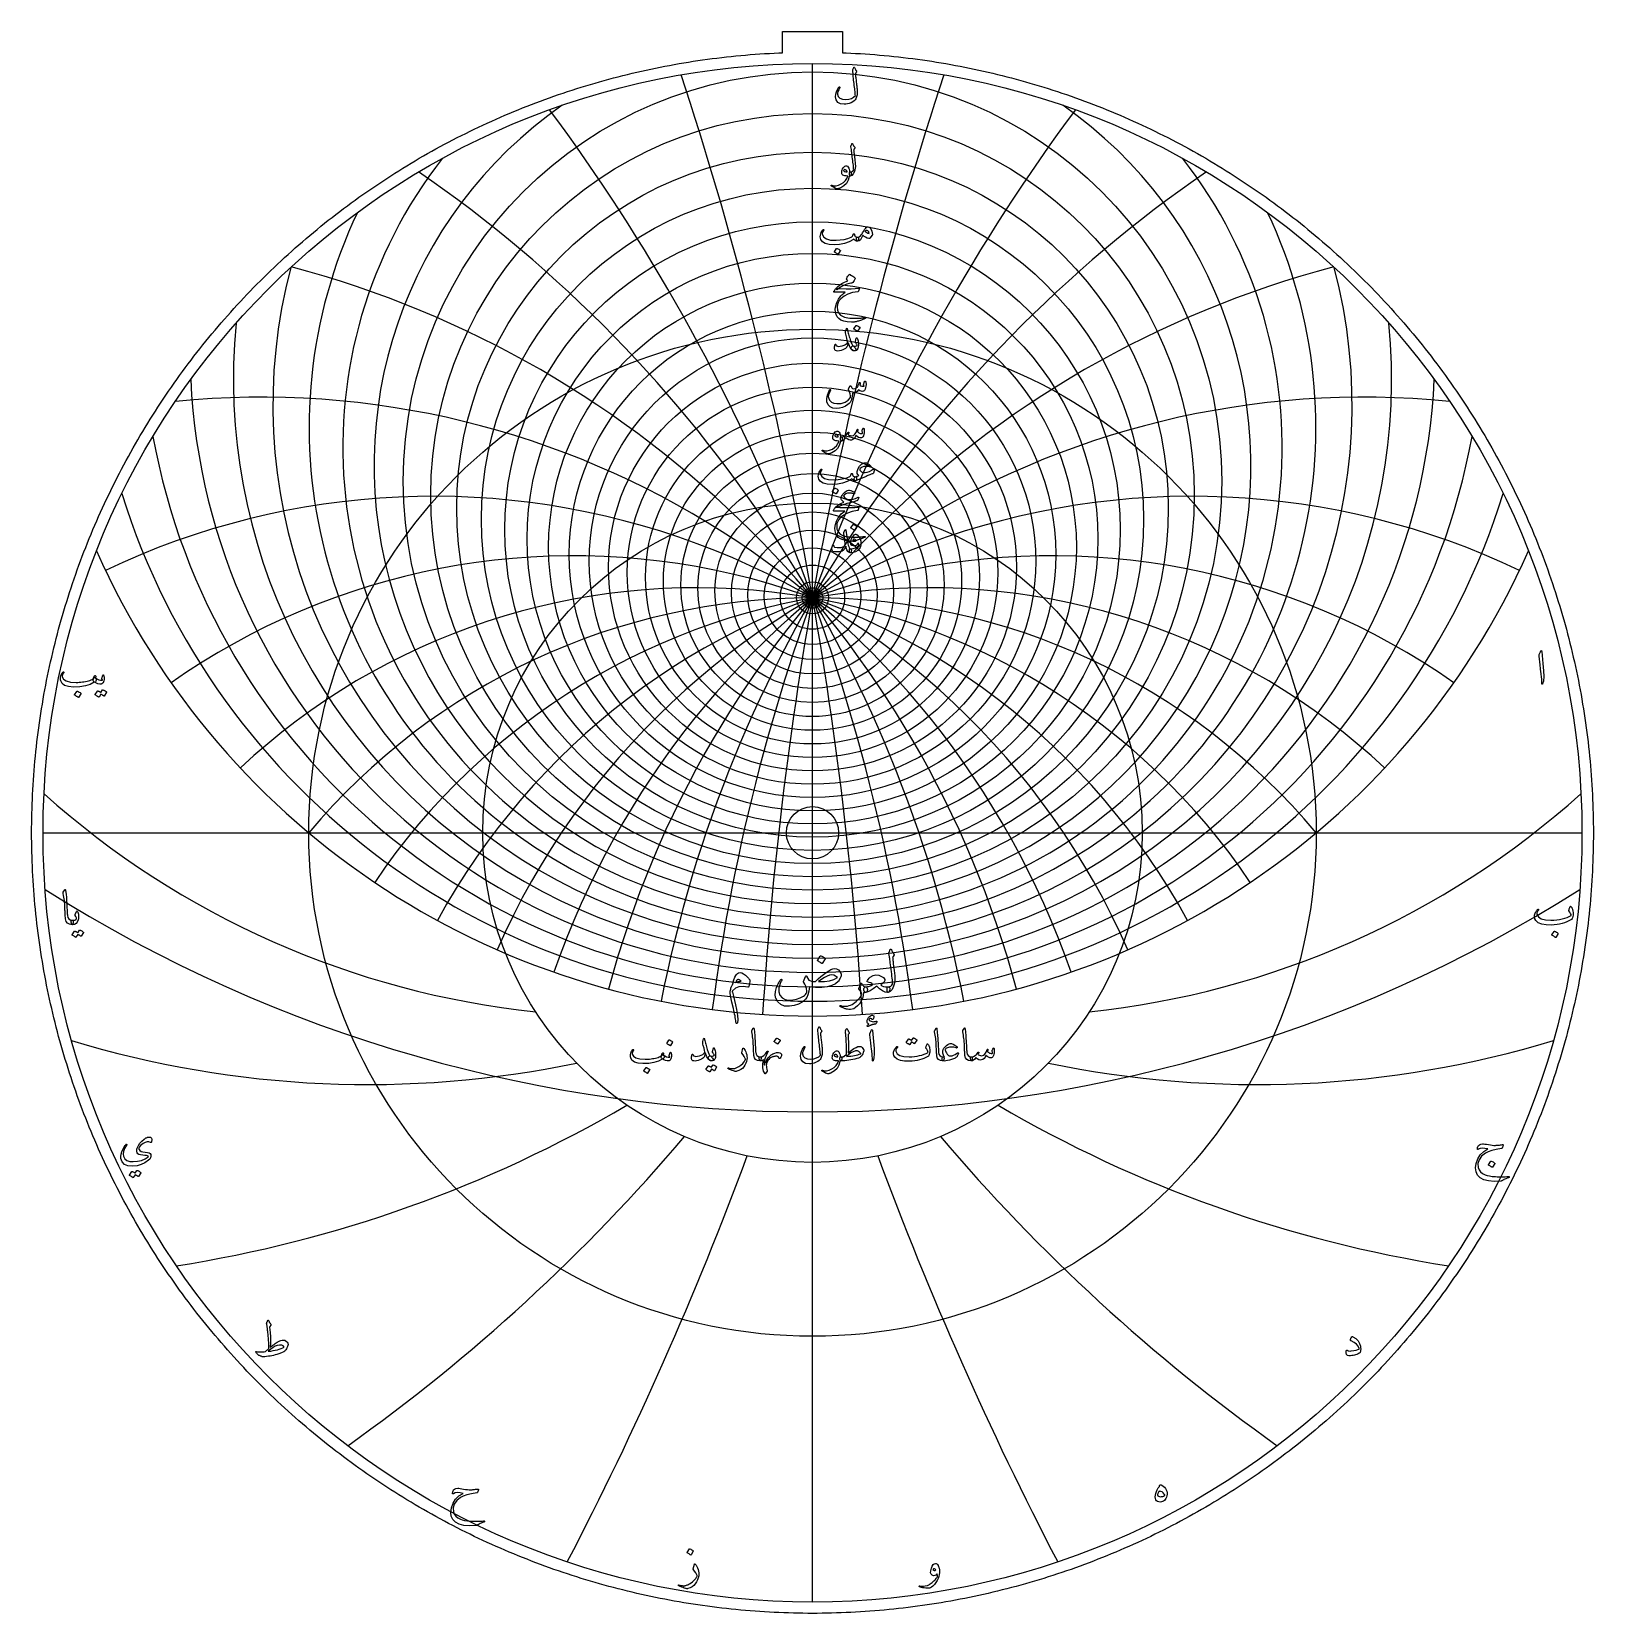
# Model space of a CAD drawing. Header units: millimetres. Extents: x -80 to 80, y -80 to 82.
import ezdxf

# ---------------------------------------------------------------- set-up
doc = ezdxf.new("R2010")
doc.units = ezdxf.units.MM
for name, color, linetype in [('CUT_INNER', 6, 'Continuous'), ('CUT_OUTER', 1, 'Continuous'), ('ENGRAVE', 7, 'Continuous'), ('ENGRAVE_FINE', 8, 'Continuous'), ('TEXT', 5, 'Continuous')]:
    doc.layers.add(name, color=color, linetype=linetype)

msp = doc.modelspace()

# ---------------------------------------------------------------- linework, layer by layer
at = {"layer": 'CUT_INNER'}
msp.add_circle((0, 0), 2.69, dxfattribs=at)
at = {"layer": 'CUT_OUTER'}
msp.add_lwpolyline([(80.3685, -0.4931), (80.3639, -0.9863), (80.3564, -1.4793), (80.3458, -1.9724), (80.3322, -2.4653), (80.3155, -2.9582), (80.2959, -3.4509), (80.2732, -3.9436), (80.2475, -4.436), (80.2188, -4.9283), (80.187, -5.4205), (80.1522, -5.9124), (80.1144, -6.4041), (80.0736, -6.8955), (80.0298, -7.3867), (79.983, -7.8776), (79.9332, -8.3683), (79.8803, -8.8586), (79.8244, -9.3485), (79.7656, -9.8381), (79.7037, -10.3274), (79.6388, -10.8163), (79.571, -11.3047), (79.5001, -11.7927), (79.4263, -12.2803), (79.3494, -12.7674), (79.2696, -13.2541), (79.1868, -13.7402), (79.101, -14.2258), (79.0122, -14.7109), (78.9204, -15.1954), (78.8257, -15.6794), (78.728, -16.1628), (78.6274, -16.6455), (78.5238, -17.1277), (78.4172, -17.6092), (78.3077, -18.09), (78.1952, -18.5701), (78.0798, -19.0496), (77.9614, -19.5283), (77.8401, -20.0063), (77.7159, -20.4836), (77.5888, -20.96), (77.4587, -21.4357), (77.3257, -21.9106), (77.1898, -22.3846), (77.051, -22.8578), (76.9093, -23.3302), (76.7647, -23.8016), (76.6172, -24.2722), (76.4668, -24.7419), (76.3136, -25.2106), (76.1575, -25.6784), (75.9985, -26.1452), (75.8366, -26.611), (75.6719, -27.0758), (75.5043, -27.5396), (75.3339, -28.0024), (75.1607, -28.4641), (74.9846, -28.9248), (74.8057, -29.3843), (74.624, -29.8428), (74.4395, -30.3001), (74.2522, -30.7563), (74.0621, -31.2113), (73.8692, -31.6651), (73.6735, -32.1178), (73.475, -32.5692), (73.2738, -33.0195), (73.0698, -33.4684), (72.8631, -33.9162), (72.6536, -34.3626), (72.4414, -34.8078), (72.2265, -35.2516), (72.0088, -35.6941), (71.7884, -36.1353), (71.5654, -36.5751), (71.3396, -37.0135), (71.1111, -37.4505), (70.88, -37.8862), (70.6462, -38.3204), (70.4098, -38.7531), (70.1706, -39.1844), (69.9289, -39.6142), (69.6845, -40.0426), (69.4375, -40.4694), (69.1879, -40.8947), (68.9356, -41.3184), (68.6808, -41.7406), (68.4234, -42.1613), (68.1634, -42.5803), (67.9009, -42.9978), (67.6358, -43.4136), (67.3681, -43.8278), (67.0979, -44.2403), (66.8252, -44.6512), (66.55, -45.0604), (66.2722, -45.4679), (65.992, -45.8736), (65.7093, -46.2777), (65.4241, -46.68), (65.1364, -47.0806), (64.8463, -47.4794), (64.5538, -47.8764), (64.2588, -48.2715), (63.9614, -48.6649), (63.6616, -49.0565), (63.3594, -49.4462), (63.0548, -49.834), (62.7479, -50.22), (62.4385, -50.604), (62.1269, -50.9862), (61.8128, -51.3664), (61.4965, -51.7447), (61.1778, -52.1211), (60.8569, -52.4955), (60.5336, -52.8679), (60.2081, -53.2384), (59.8803, -53.6068), (59.5502, -53.9732), (59.2179, -54.3376), (58.8834, -54.6999), (58.5467, -55.0602), (58.2077, -55.4184), (57.8666, -55.7745), (57.5233, -56.1285), (57.1778, -56.4804), (56.8302, -56.8302), (56.4804, -57.1778), (56.1285, -57.5233), (55.7745, -57.8666), (55.4184, -58.2077), (55.0602, -58.5467), (54.6999, -58.8834), (54.3376, -59.2179), (53.9732, -59.5502), (53.6068, -59.8803), (53.2384, -60.2081), (52.8679, -60.5336), (52.4955, -60.8569), (52.1211, -61.1778), (51.7447, -61.4965), (51.3664, -61.8128), (50.9862, -62.1269), (50.604, -62.4385), (50.22, -62.7479), (49.834, -63.0548), (49.4462, -63.3594), (49.0565, -63.6616), (48.6649, -63.9614), (48.2715, -64.2588), (47.8764, -64.5538), (47.4794, -64.8463), (47.0806, -65.1364), (46.68, -65.4241), (46.2777, -65.7093), (45.8736, -65.992), (45.4679, -66.2722), (45.0604, -66.55), (44.6512, -66.8252), (44.2403, -67.0979), (43.8278, -67.3681), (43.4136, -67.6358), (42.9978, -67.9009), (42.5803, -68.1634), (42.1613, -68.4234), (41.7406, -68.6808), (41.3184, -68.9356), (40.8947, -69.1879), (40.4694, -69.4375), (40.0426, -69.6845), (39.6142, -69.9289), (39.1844, -70.1706), (38.7531, -70.4098), (38.3204, -70.6462), (37.8862, -70.88), (37.4505, -71.1111), (37.0135, -71.3396), (36.5751, -71.5654), (36.1353, -71.7884), (35.6941, -72.0088), (35.2516, -72.2265), (34.8078, -72.4414), (34.3626, -72.6536), (33.9162, -72.8631), (33.4684, -73.0698), (33.0195, -73.2738), (32.5692, -73.475), (32.1178, -73.6735), (31.6651, -73.8692), (31.2113, -74.0621), (30.7563, -74.2522), (30.3001, -74.4395), (29.8428, -74.624), (29.3843, -74.8057), (28.9248, -74.9846), (28.4641, -75.1607), (28.0024, -75.3339), (27.5396, -75.5043), (27.0758, -75.6719), (26.611, -75.8366), (26.1452, -75.9985), (25.6784, -76.1575), (25.2106, -76.3136), (24.7419, -76.4668), (24.2722, -76.6172), (23.8016, -76.7647), (23.3302, -76.9093), (22.8578, -77.051), (22.3846, -77.1898), (21.9106, -77.3257), (21.4357, -77.4587), (20.96, -77.5888), (20.4836, -77.7159), (20.0063, -77.8401), (19.5283, -77.9614), (19.0496, -78.0798), (18.5701, -78.1952), (18.09, -78.3077), (17.6092, -78.4172), (17.1277, -78.5238), (16.6455, -78.6274), (16.1628, -78.728), (15.6794, -78.8257), (15.1954, -78.9204), (14.7109, -79.0122), (14.2258, -79.101), (13.7402, -79.1868), (13.2541, -79.2696), (12.7674, -79.3494), (12.2803, -79.4263), (11.7927, -79.5001), (11.3047, -79.571), (10.8163, -79.6388), (10.3274, -79.7037), (9.8381, -79.7656), (9.3485, -79.8244), (8.8586, -79.8803), (8.3683, -79.9332), (7.8776, -79.983), (7.3867, -80.0298), (6.8955, -80.0736), (6.4041, -80.1144), (5.9124, -80.1522), (5.4205, -80.187), (4.9283, -80.2188), (4.436, -80.2475), (3.9436, -80.2732), (3.4509, -80.2959), (2.9582, -80.3155), (2.4653, -80.3322), (1.9724, -80.3458), (1.4793, -80.3564), (0.9863, -80.3639), (0.4931, -80.3685), (0, -80.37), (-0.4931, -80.3685), (-0.9863, -80.3639), (-1.4793, -80.3564), (-1.9724, -80.3458), (-2.4653, -80.3322), (-2.9582, -80.3155), (-3.4509, -80.2959), (-3.9436, -80.2732), (-4.436, -80.2475), (-4.9283, -80.2188), (-5.4205, -80.187), (-5.9124, -80.1522), (-6.4041, -80.1144), (-6.8955, -80.0736), (-7.3867, -80.0298), (-7.8776, -79.983), (-8.3683, -79.9332), (-8.8586, -79.8803), (-9.3485, -79.8244), (-9.8381, -79.7656), (-10.3274, -79.7037), (-10.8163, -79.6388), (-11.3047, -79.571), (-11.7927, -79.5001), (-12.2803, -79.4263), (-12.7674, -79.3494), (-13.2541, -79.2696), (-13.7402, -79.1868), (-14.2258, -79.101), (-14.7109, -79.0122), (-15.1954, -78.9204), (-15.6794, -78.8257), (-16.1628, -78.728), (-16.6455, -78.6274), (-17.1277, -78.5238), (-17.6092, -78.4172), (-18.09, -78.3077), (-18.5701, -78.1952), (-19.0496, -78.0798), (-19.5283, -77.9614), (-20.0063, -77.8401), (-20.4836, -77.7159), (-20.96, -77.5888), (-21.4357, -77.4587), (-21.9106, -77.3257), (-22.3846, -77.1898), (-22.8578, -77.051), (-23.3302, -76.9093), (-23.8016, -76.7647), (-24.2722, -76.6172), (-24.7419, -76.4668), (-25.2106, -76.3136), (-25.6784, -76.1575), (-26.1452, -75.9985), (-26.611, -75.8366), (-27.0758, -75.6719), (-27.5396, -75.5043), (-28.0024, -75.3339), (-28.4641, -75.1607), (-28.9248, -74.9846), (-29.3843, -74.8057), (-29.8428, -74.624), (-30.3001, -74.4395), (-30.7563, -74.2522), (-31.2113, -74.0621), (-31.6651, -73.8692), (-32.1178, -73.6735), (-32.5692, -73.475), (-33.0195, -73.2738), (-33.4684, -73.0698), (-33.9162, -72.8631), (-34.3626, -72.6536), (-34.8078, -72.4414), (-35.2516, -72.2265), (-35.6941, -72.0088), (-36.1353, -71.7884), (-36.5751, -71.5654), (-37.0135, -71.3396), (-37.4505, -71.1111), (-37.8862, -70.88), (-38.3204, -70.6462), (-38.7531, -70.4098), (-39.1844, -70.1706), (-39.6142, -69.9289), (-40.0426, -69.6845), (-40.4694, -69.4375), (-40.8947, -69.1879), (-41.3184, -68.9356), (-41.7406, -68.6808), (-42.1613, -68.4234), (-42.5803, -68.1634), (-42.9978, -67.9009), (-43.4136, -67.6358), (-43.8278, -67.3681), (-44.2403, -67.0979), (-44.6512, -66.8252), (-45.0604, -66.55), (-45.4679, -66.2722), (-45.8736, -65.992), (-46.2777, -65.7093), (-46.68, -65.4241), (-47.0806, -65.1364), (-47.4794, -64.8463), (-47.8764, -64.5538), (-48.2715, -64.2588), (-48.6649, -63.9614), (-49.0565, -63.6616), (-49.4462, -63.3594), (-49.834, -63.0548), (-50.22, -62.7479), (-50.604, -62.4385), (-50.9862, -62.1269), (-51.3664, -61.8128), (-51.7447, -61.4965), (-52.1211, -61.1778), (-52.4955, -60.8569), (-52.8679, -60.5336), (-53.2384, -60.2081), (-53.6068, -59.8803), (-53.9732, -59.5502), (-54.3376, -59.2179), (-54.6999, -58.8834), (-55.0602, -58.5467), (-55.4184, -58.2077), (-55.7745, -57.8666), (-56.1285, -57.5233), (-56.4804, -57.1778), (-56.8302, -56.8302), (-57.1778, -56.4804), (-57.5233, -56.1285), (-57.8666, -55.7745), (-58.2077, -55.4184), (-58.5467, -55.0602), (-58.8834, -54.6999), (-59.2179, -54.3376), (-59.5502, -53.9732), (-59.8803, -53.6068), (-60.2081, -53.2384), (-60.5336, -52.8679), (-60.8569, -52.4955), (-61.1778, -52.1211), (-61.4965, -51.7447), (-61.8128, -51.3664), (-62.1269, -50.9862), (-62.4385, -50.604), (-62.7479, -50.22), (-63.0548, -49.834), (-63.3594, -49.4462), (-63.6616, -49.0565), (-63.9614, -48.6649), (-64.2588, -48.2715), (-64.5538, -47.8764), (-64.8463, -47.4794), (-65.1364, -47.0806), (-65.4241, -46.68), (-65.7093, -46.2777), (-65.992, -45.8736), (-66.2722, -45.4679), (-66.55, -45.0604), (-66.8252, -44.6512), (-67.0979, -44.2403), (-67.3681, -43.8278), (-67.6358, -43.4136), (-67.9009, -42.9978), (-68.1634, -42.5803), (-68.4234, -42.1613), (-68.6808, -41.7406), (-68.9356, -41.3184), (-69.1879, -40.8947), (-69.4375, -40.4694), (-69.6845, -40.0426), (-69.9289, -39.6142), (-70.1706, -39.1844), (-70.4098, -38.7531), (-70.6462, -38.3204), (-70.88, -37.8862), (-71.1111, -37.4505), (-71.3396, -37.0135), (-71.5654, -36.5751), (-71.7884, -36.1353), (-72.0088, -35.6941), (-72.2265, -35.2516), (-72.4414, -34.8078), (-72.6536, -34.3626), (-72.8631, -33.9162), (-73.0698, -33.4684), (-73.2738, -33.0195), (-73.475, -32.5692), (-73.6735, -32.1178), (-73.8692, -31.6651), (-74.0621, -31.2113), (-74.2522, -30.7563), (-74.4395, -30.3001), (-74.624, -29.8428), (-74.8057, -29.3843), (-74.9846, -28.9248), (-75.1607, -28.4641), (-75.3339, -28.0024), (-75.5043, -27.5396), (-75.6719, -27.0758), (-75.8366, -26.611), (-75.9985, -26.1452), (-76.1575, -25.6784), (-76.3136, -25.2106), (-76.4668, -24.7419), (-76.6172, -24.2722), (-76.7647, -23.8016), (-76.9093, -23.3302), (-77.051, -22.8578), (-77.1898, -22.3846), (-77.3257, -21.9106), (-77.4587, -21.4357), (-77.5888, -20.96), (-77.7159, -20.4836), (-77.8401, -20.0063), (-77.9614, -19.5283), (-78.0798, -19.0496), (-78.1952, -18.5701), (-78.3077, -18.09), (-78.4172, -17.6092), (-78.5238, -17.1277), (-78.6274, -16.6455), (-78.728, -16.1628), (-78.8257, -15.6794), (-78.9204, -15.1954), (-79.0122, -14.7109), (-79.101, -14.2258), (-79.1868, -13.7402), (-79.2696, -13.2541), (-79.3494, -12.7674), (-79.4263, -12.2803), (-79.5001, -11.7927), (-79.571, -11.3047), (-79.6388, -10.8163), (-79.7037, -10.3274), (-79.7656, -9.8381), (-79.8244, -9.3485), (-79.8803, -8.8586), (-79.9332, -8.3683), (-79.983, -7.8776), (-80.0298, -7.3867), (-80.0736, -6.8955), (-80.1144, -6.4041), (-80.1522, -5.9124), (-80.187, -5.4205), (-80.2188, -4.9283), (-80.2475, -4.436), (-80.2732, -3.9436), (-80.2959, -3.4509), (-80.3155, -2.9582), (-80.3322, -2.4653), (-80.3458, -1.9724), (-80.3564, -1.4793), (-80.3639, -0.9863), (-80.3685, -0.4931), (-80.37, 0), (-80.3685, 0.4931), (-80.3639, 0.9863), (-80.3564, 1.4793), (-80.3458, 1.9724), (-80.3322, 2.4653), (-80.3155, 2.9582), (-80.2959, 3.4509), (-80.2732, 3.9436), (-80.2475, 4.436), (-80.2188, 4.9283), (-80.187, 5.4205), (-80.1522, 5.9124), (-80.1144, 6.4041), (-80.0736, 6.8955), (-80.0298, 7.3867), (-79.983, 7.8776), (-79.9332, 8.3683), (-79.8803, 8.8586), (-79.8244, 9.3485), (-79.7656, 9.8381), (-79.7037, 10.3274), (-79.6388, 10.8163), (-79.571, 11.3047), (-79.5001, 11.7927), (-79.4263, 12.2803), (-79.3494, 12.7674), (-79.2696, 13.2541), (-79.1868, 13.7402), (-79.101, 14.2258), (-79.0122, 14.7109), (-78.9204, 15.1954), (-78.8257, 15.6794), (-78.728, 16.1628), (-78.6274, 16.6455), (-78.5238, 17.1277), (-78.4172, 17.6092), (-78.3077, 18.09), (-78.1952, 18.5701), (-78.0798, 19.0496), (-77.9614, 19.5283), (-77.8401, 20.0063), (-77.7159, 20.4836), (-77.5888, 20.96), (-77.4587, 21.4357), (-77.3257, 21.9106), (-77.1898, 22.3846), (-77.051, 22.8578), (-76.9093, 23.3302), (-76.7647, 23.8016), (-76.6172, 24.2722), (-76.4668, 24.7419), (-76.3136, 25.2106), (-76.1575, 25.6784), (-75.9985, 26.1452), (-75.8366, 26.611), (-75.6719, 27.0758), (-75.5043, 27.5396), (-75.3339, 28.0024), (-75.1607, 28.4641), (-74.9846, 28.9248), (-74.8057, 29.3843), (-74.624, 29.8428), (-74.4395, 30.3001), (-74.2522, 30.7563), (-74.0621, 31.2113), (-73.8692, 31.6651), (-73.6735, 32.1178), (-73.475, 32.5692), (-73.2738, 33.0195), (-73.0698, 33.4684), (-72.8631, 33.9162), (-72.6536, 34.3626), (-72.4414, 34.8078), (-72.2265, 35.2516), (-72.0088, 35.6941), (-71.7884, 36.1353), (-71.5654, 36.5751), (-71.3396, 37.0135), (-71.1111, 37.4505), (-70.88, 37.8862), (-70.6462, 38.3204), (-70.4098, 38.7531), (-70.1706, 39.1844), (-69.9289, 39.6142), (-69.6845, 40.0426), (-69.4375, 40.4694), (-69.1879, 40.8947), (-68.9356, 41.3184), (-68.6808, 41.7406), (-68.4234, 42.1613), (-68.1634, 42.5803), (-67.9009, 42.9978), (-67.6358, 43.4136), (-67.3681, 43.8278), (-67.0979, 44.2403), (-66.8252, 44.6512), (-66.55, 45.0604), (-66.2722, 45.4679), (-65.992, 45.8736), (-65.7093, 46.2777), (-65.4241, 46.68), (-65.1364, 47.0806), (-64.8463, 47.4794), (-64.5538, 47.8764), (-64.2588, 48.2715), (-63.9614, 48.6649), (-63.6616, 49.0565), (-63.3594, 49.4462), (-63.0548, 49.834), (-62.7479, 50.22), (-62.4385, 50.604), (-62.1269, 50.9862), (-61.8128, 51.3664), (-61.4965, 51.7447), (-61.1778, 52.1211), (-60.8569, 52.4955), (-60.5336, 52.8679), (-60.2081, 53.2384), (-59.8803, 53.6068), (-59.5502, 53.9732), (-59.2179, 54.3376), (-58.8834, 54.6999), (-58.5467, 55.0602), (-58.2077, 55.4184), (-57.8666, 55.7745), (-57.5233, 56.1285), (-57.1778, 56.4804), (-56.8302, 56.8302), (-56.4804, 57.1778), (-56.1285, 57.5233), (-55.7745, 57.8666), (-55.4184, 58.2077), (-55.0602, 58.5467), (-54.6999, 58.8834), (-54.3376, 59.2179), (-53.9732, 59.5502), (-53.6068, 59.8803), (-53.2384, 60.2081), (-52.8679, 60.5336), (-52.4955, 60.8569), (-52.1211, 61.1778), (-51.7447, 61.4965), (-51.3664, 61.8128), (-50.9862, 62.1269), (-50.604, 62.4385), (-50.22, 62.7479), (-49.834, 63.0548), (-49.4462, 63.3594), (-49.0565, 63.6616), (-48.6649, 63.9614), (-48.2715, 64.2588), (-47.8764, 64.5538), (-47.4794, 64.8463), (-47.0806, 65.1364), (-46.68, 65.4241), (-46.2777, 65.7093), (-45.8736, 65.992), (-45.4679, 66.2722), (-45.0604, 66.55), (-44.6512, 66.8252), (-44.2403, 67.0979), (-43.8278, 67.3681), (-43.4136, 67.6358), (-42.9978, 67.9009), (-42.5803, 68.1634), (-42.1613, 68.4234), (-41.7406, 68.6808), (-41.3184, 68.9356), (-40.8947, 69.1879), (-40.4694, 69.4375), (-40.0426, 69.6845), (-39.6142, 69.9289), (-39.1844, 70.1706), (-38.7531, 70.4098), (-38.3204, 70.6462), (-37.8862, 70.88), (-37.4505, 71.1111), (-37.0135, 71.3396), (-36.5751, 71.5654), (-36.1353, 71.7884), (-35.6941, 72.0088), (-35.2516, 72.2265), (-34.8078, 72.4414), (-34.3626, 72.6536), (-33.9162, 72.8631), (-33.4684, 73.0698), (-33.0195, 73.2738), (-32.5692, 73.475), (-32.1178, 73.6735), (-31.6651, 73.8692), (-31.2113, 74.0621), (-30.7563, 74.2522), (-30.3001, 74.4395), (-29.8428, 74.624), (-29.3843, 74.8057), (-28.9248, 74.9846), (-28.4641, 75.1607), (-28.0024, 75.3339), (-27.5396, 75.5043), (-27.0758, 75.6719), (-26.611, 75.8366), (-26.1452, 75.9985), (-25.6784, 76.1575), (-25.2106, 76.3136), (-24.7419, 76.4668), (-24.2722, 76.6172), (-23.8016, 76.7647), (-23.3302, 76.9093), (-22.8578, 77.051), (-22.3846, 77.1898), (-21.9106, 77.3257), (-21.4357, 77.4587), (-20.96, 77.5888), (-20.4836, 77.7159), (-20.0063, 77.8401), (-19.5283, 77.9614), (-19.0496, 78.0798), (-18.5701, 78.1952), (-18.09, 78.3077), (-17.6092, 78.4172), (-17.1277, 78.5238), (-16.6455, 78.6274), (-16.1628, 78.728), (-15.6794, 78.8257), (-15.1954, 78.9204), (-14.7109, 79.0122), (-14.2258, 79.101), (-13.7402, 79.1868), (-13.2541, 79.2696), (-12.7674, 79.3494), (-12.2803, 79.4263), (-11.7927, 79.5001), (-11.3047, 79.571), (-10.8163, 79.6388), (-10.3274, 79.7037), (-9.8381, 79.7656), (-9.3485, 79.8244), (-8.8586, 79.8803), (-8.3683, 79.9332), (-7.8776, 79.983), (-7.3867, 80.0298), (-6.8955, 80.0736), (-6.4041, 80.1144), (-5.9124, 80.1522), (-5.4205, 80.187), (-4.9283, 80.2188), (-4.436, 80.2475), (-3.9436, 80.2732), (-3.4509, 80.2959), (-3.08, 80.3107), (-3.08, 82.482), (3.08, 82.482), (3.08, 80.3107), (3.4509, 80.2959), (3.9436, 80.2732), (4.436, 80.2475), (4.9283, 80.2188), (5.4205, 80.187), (5.9124, 80.1522), (6.4041, 80.1144), (6.8955, 80.0736), (7.3867, 80.0298), (7.8776, 79.983), (8.3683, 79.9332), (8.8586, 79.8803), (9.3485, 79.8244), (9.8381, 79.7656), (10.3274, 79.7037), (10.8163, 79.6388), (11.3047, 79.571), (11.7927, 79.5001), (12.2803, 79.4263), (12.7674, 79.3494), (13.2541, 79.2696), (13.7402, 79.1868), (14.2258, 79.101), (14.7109, 79.0122), (15.1954, 78.9204), (15.6794, 78.8257), (16.1628, 78.728), (16.6455, 78.6274), (17.1277, 78.5238), (17.6092, 78.4172), (18.09, 78.3077), (18.5701, 78.1952), (19.0496, 78.0798), (19.5283, 77.9614), (20.0063, 77.8401), (20.4836, 77.7159), (20.96, 77.5888), (21.4357, 77.4587), (21.9106, 77.3257), (22.3846, 77.1898), (22.8578, 77.051), (23.3302, 76.9093), (23.8016, 76.7647), (24.2722, 76.6172), (24.7419, 76.4668), (25.2106, 76.3136), (25.6784, 76.1575), (26.1452, 75.9985), (26.611, 75.8366), (27.0758, 75.6719), (27.5396, 75.5043), (28.0024, 75.3339), (28.4641, 75.1607), (28.9248, 74.9846), (29.3843, 74.8057), (29.8428, 74.624), (30.3001, 74.4395), (30.7563, 74.2522), (31.2113, 74.0621), (31.6651, 73.8692), (32.1178, 73.6735), (32.5692, 73.475), (33.0195, 73.2738), (33.4684, 73.0698), (33.9162, 72.8631), (34.3626, 72.6536), (34.8078, 72.4414), (35.2516, 72.2265), (35.6941, 72.0088), (36.1353, 71.7884), (36.5751, 71.5654), (37.0135, 71.3396), (37.4505, 71.1111), (37.8862, 70.88), (38.3204, 70.6462), (38.7531, 70.4098), (39.1844, 70.1706), (39.6142, 69.9289), (40.0426, 69.6845), (40.4694, 69.4375), (40.8947, 69.1879), (41.3184, 68.9356), (41.7406, 68.6808), (42.1613, 68.4234), (42.5803, 68.1634), (42.9978, 67.9009), (43.4136, 67.6358), (43.8278, 67.3681), (44.2403, 67.0979), (44.6512, 66.8252), (45.0604, 66.55), (45.4679, 66.2722), (45.8736, 65.992), (46.2777, 65.7093), (46.68, 65.4241), (47.0806, 65.1364), (47.4794, 64.8463), (47.8764, 64.5538), (48.2715, 64.2588), (48.6649, 63.9614), (49.0565, 63.6616), (49.4462, 63.3594), (49.834, 63.0548), (50.22, 62.7479), (50.604, 62.4385), (50.9862, 62.1269), (51.3664, 61.8128), (51.7447, 61.4965), (52.1211, 61.1778), (52.4955, 60.8569), (52.8679, 60.5336), (53.2384, 60.2081), (53.6068, 59.8803), (53.9732, 59.5502), (54.3376, 59.2179), (54.6999, 58.8834), (55.0602, 58.5467), (55.4184, 58.2077), (55.7745, 57.8666), (56.1285, 57.5233), (56.4804, 57.1778), (56.8302, 56.8302), (57.1778, 56.4804), (57.5233, 56.1285), (57.8666, 55.7745), (58.2077, 55.4184), (58.5467, 55.0602), (58.8834, 54.6999), (59.2179, 54.3376), (59.5502, 53.9732), (59.8803, 53.6068), (60.2081, 53.2384), (60.5336, 52.8679), (60.8569, 52.4955), (61.1778, 52.1211), (61.4965, 51.7447), (61.8128, 51.3664), (62.1269, 50.9862), (62.4385, 50.604), (62.7479, 50.22), (63.0548, 49.834), (63.3594, 49.4462), (63.6616, 49.0565), (63.9614, 48.6649), (64.2588, 48.2715), (64.5538, 47.8764), (64.8463, 47.4794), (65.1364, 47.0806), (65.4241, 46.68), (65.7093, 46.2777), (65.992, 45.8736), (66.2722, 45.4679), (66.55, 45.0604), (66.8252, 44.6512), (67.0979, 44.2403), (67.3681, 43.8278), (67.6358, 43.4136), (67.9009, 42.9978), (68.1634, 42.5803), (68.4234, 42.1613), (68.6808, 41.7406), (68.9356, 41.3184), (69.1879, 40.8947), (69.4375, 40.4694), (69.6845, 40.0426), (69.9289, 39.6142), (70.1706, 39.1844), (70.4098, 38.7531), (70.6462, 38.3204), (70.88, 37.8862), (71.1111, 37.4505), (71.3396, 37.0135), (71.5654, 36.5751), (71.7884, 36.1353), (72.0088, 35.6941), (72.2265, 35.2516), (72.4414, 34.8078), (72.6536, 34.3626), (72.8631, 33.9162), (73.0698, 33.4684), (73.2738, 33.0195), (73.475, 32.5692), (73.6735, 32.1178), (73.8692, 31.6651), (74.0621, 31.2113), (74.2522, 30.7563), (74.4395, 30.3001), (74.624, 29.8428), (74.8057, 29.3843), (74.9846, 28.9248), (75.1607, 28.4641), (75.3339, 28.0024), (75.5043, 27.5396), (75.6719, 27.0758), (75.8366, 26.611), (75.9985, 26.1452), (76.1575, 25.6784), (76.3136, 25.2106), (76.4668, 24.7419), (76.6172, 24.2722), (76.7647, 23.8016), (76.9093, 23.3302), (77.051, 22.8578), (77.1898, 22.3846), (77.3257, 21.9106), (77.4587, 21.4357), (77.5888, 20.96), (77.7159, 20.4836), (77.8401, 20.0063), (77.9614, 19.5283), (78.0798, 19.0496), (78.1952, 18.5701), (78.3077, 18.09), (78.4172, 17.6092), (78.5238, 17.1277), (78.6274, 16.6455), (78.728, 16.1628), (78.8257, 15.6794), (78.9204, 15.1954), (79.0122, 14.7109), (79.101, 14.2258), (79.1868, 13.7402), (79.2696, 13.2541), (79.3494, 12.7674), (79.4263, 12.2803), (79.5001, 11.7927), (79.571, 11.3047), (79.6388, 10.8163), (79.7037, 10.3274), (79.7656, 9.8381), (79.8244, 9.3485), (79.8803, 8.8586), (79.9332, 8.3683), (79.983, 7.8776), (80.0298, 7.3867), (80.0736, 6.8955), (80.1144, 6.4041), (80.1522, 5.9124), (80.187, 5.4205), (80.2188, 4.9283), (80.2475, 4.436), (80.2732, 3.9436), (80.2959, 3.4509), (80.3155, 2.9582), (80.3322, 2.4653), (80.3458, 1.9724), (80.3564, 1.4793), (80.3639, 0.9863), (80.3685, 0.4931), (80.37, 0)], close=True, dxfattribs=at)
at = {"layer": 'ENGRAVE'}
for points in [[(0, -79.2), (0, 79.2)], [(-79.2, 0), (79.2, 0)], [(0, -79.2), (0, -33.9362)]]:
    msp.add_lwpolyline(points, dxfattribs=at)
for centre, radius in [((0, 0), 79.2), ((0, 34.7522), 39.2879), ((0, 29.4204), 27.1568), ((0, 0), 51.8435), ((0, 26.3216), 17.1802), ((0, 0), 33.9362), ((0, 24.6871), 8.3409), ((0, 24.175), 1.056)]:
    msp.add_circle(centre, radius, dxfattribs=at)
for centre, radius, start, end in [((0, 44.0485), 55.5419, 165.229653, 14.770347), ((0, 61.7847), 80.6541, 203.97548, 336.02452), ((0, -43.5018), 67.6769, 40, 140), ((0, -43.5018), 67.6769, 40, 140), ((-19.0512, 71.1001), 90.0328, 228.168317, 263.981304), ((19.0512, 71.1001), 90.0328, 276.018696, 311.831683), ((-45.7349, 79.2151), 105.1402, 253.125475, 281.775865), ((45.7349, 79.2151), 105.1402, 258.224135, 286.874525), ((-85.845, 85.845), 132.0094, 278.882702, 300.370494), ((85.845, 85.845), 132.0094, 239.629506, 261.117298), ((-157.1939, 90.7559), 188.7705, 305.399857, 319.725052), ((157.1939, 90.7559), 188.7705, 220.274948, 234.600143), ((-349.9692, 93.774), 366.0051, 332.527684, 339.690281), ((349.9692, 93.774), 366.0051, 200.309719, 207.472316)]:
    msp.add_arc(centre, radius, start, end, dxfattribs=at)
at = {"layer": 'ENGRAVE_FINE'}
for centre, radius in [((0, 36.2101), 42.1169), ((0, 33.4458), 36.6167), ((0, 32.2731), 34.0835), ((0, 31.2194), 31.6718), ((0, 30.272), 29.3671), ((0, 28.6554), 25.0301), ((0, 27.9692), 22.9772), ((0, 27.3552), 20.9896), ((0, 26.8076), 19.0596), ((0, 25.8929), 15.3452), ((0, 25.5179), 13.5489), ((0, 25.1936), 11.786), ((0, 24.9174), 10.0515), ((0, 24.5009), 6.6498), ((0, 24.3576), 4.9741), ((0, 24.2559), 3.3098), ((0, 24.1952), 1.653)]:
    msp.add_circle(centre, radius, dxfattribs=at)
for centre, radius, start, end in [((-383.8145, -43.5018), 389.7355, 3.647737, 18.170939), ((-383.8145, -43.5018), 389.7355, 3.647737, 18.170939), ((383.8145, -43.5018), 389.7355, 161.829061, 176.352263), ((383.8145, -43.5018), 389.7355, 161.829061, 176.352263), ((0, 37.8404), 45.1265, 124.801633, 55.198367), ((-185.9406, -43.5018), 197.8739, 7.344159, 36.585691), ((-185.9406, -43.5018), 197.8739, 7.344159, 36.585691), ((185.9406, -43.5018), 197.8739, 143.414309, 172.655841), ((185.9406, -43.5018), 197.8739, 143.414309, 172.655841), ((0, 39.6686), 48.3442, 141.990147, 38.009853), ((-117.2198, -43.5018), 135.3537, 11.140372, 55.492982), ((-117.2198, -43.5018), 135.3537, 11.140372, 55.492982), ((117.2198, -43.5018), 135.3537, 124.507018, 168.859628), ((117.2198, -43.5018), 135.3537, 124.507018, 168.859628), ((0, 41.7254), 51.8027, 154.69046, 25.30954), ((-80.6541, -43.5018), 105.2865, 15.092561, 75.137638), ((-80.6541, -43.5018), 105.2865, 15.092561, 75.137638), ((80.6541, -43.5018), 105.2865, 104.862362, 164.907439), ((80.6541, -43.5018), 105.2865, 104.862362, 164.907439), ((0, 46.6844), 59.6105, 174.434401, 5.565599), ((0, 49.6913), 64.0688, 182.713134, 357.286866), ((-56.7876, -43.5018), 88.3459, 19.26514, 95.711992), ((-56.7876, -43.5018), 88.3459, 19.26514, 95.711992), ((56.7876, -43.5018), 88.3459, 84.288008, 160.73486), ((56.7876, -43.5018), 88.3459, 84.288008, 160.73486), ((0, 53.1427), 68.9929, 190.30301, 349.69699), ((-39.0733, -43.5018), 78.1465, 23.734738, 115.544112), ((-39.0733, -43.5018), 78.1465, 23.734738, 115.544112), ((0, 57.1329), 74.4795, 197.355869, 342.644131), ((39.0733, -43.5018), 78.1465, 64.455888, 156.265262), ((39.0733, -43.5018), 78.1465, 64.455888, 156.265262), ((-24.6324, -43.5018), 72.0202, 28.59547, 125.068875), ((-24.6324, -43.5018), 72.0202, 28.59547, 125.068875), ((24.6324, -43.5018), 72.0202, 54.931125, 151.40453), ((24.6324, -43.5018), 72.0202, 54.931125, 151.40453), ((-11.9333, -43.5018), 68.7209, 33.966107, 133.101185), ((-11.9333, -43.5018), 68.7209, 33.966107, 133.101185), ((11.9333, -43.5018), 68.7209, 46.898815, 146.033893), ((11.9333, -43.5018), 68.7209, 46.898815, 146.033893), ((0, 118.9871), 147.7245, 237.678517, 302.321483)]:
    msp.add_arc(centre, radius, start, end, dxfattribs=at)
at = {"layer": 'TEXT'}
for points in [[(4.2412, 78.7834), (4.2494, 78.7977), (4.26, 78.808), (4.2729, 78.8141), (4.2881, 78.8162), (4.3033, 78.8135), (4.3162, 78.8056), (4.3267, 78.7924), (4.3349, 78.774), (4.3785, 78.6666), (4.4251, 78.5738), (4.4746, 78.4956), (4.527, 78.4321), (4.5425, 78.4092), (4.5469, 78.3829), (4.5401, 78.353), (4.5223, 78.3197), (4.5109, 78.3036), (4.5, 78.288), (4.4898, 78.2731), (4.4801, 78.2588), (4.471, 78.2453), (4.4626, 78.233), (4.4547, 78.2219), (4.4473, 78.2119), (4.435, 78.1938), (4.4263, 78.1721), (4.421, 78.1469), (4.4192, 78.1183), (4.4248, 78.0373), (4.4321, 77.949), (4.4412, 77.8535), (4.452, 77.7506), (4.4643, 77.6404), (4.4778, 77.5228), (4.4924, 77.398), (4.5082, 77.2658), (4.5259, 77.1339), (4.5416, 77.0099), (4.5552, 76.8939), (4.5668, 76.7857), (4.5766, 76.6851), (4.5849, 76.5919), (4.5918, 76.506), (4.5972, 76.4274), (4.6034, 76.1946), (4.5843, 75.9742), (4.5401, 75.7661), (4.4708, 75.5702), (4.4031, 75.4552), (4.2986, 75.3489), (4.1572, 75.2514), (3.9789, 75.1627), (3.7857, 75.0893), (3.6042, 75.0374), (3.4344, 75.0073), (3.2764, 74.9988), (2.8806, 75.0532), (2.5972, 75.2025), (2.4262, 75.4467), (2.3677, 75.7857), (2.3882, 76.0383), (2.4543, 76.2857), (2.5662, 76.5278), (2.7237, 76.7646), (2.7357, 76.7784), (2.7483, 76.7869), (2.7614, 76.7901), (2.7752, 76.788), (2.7898, 76.7825), (2.801, 76.7752), (2.8086, 76.7661), (2.8127, 76.7552), (2.8156, 76.7391), (2.815, 76.7236), (2.8109, 76.7087), (2.8033, 76.6944), (2.6959, 76.485), (2.6218, 76.3068), (2.5811, 76.1595), (2.5738, 76.0433), (2.6519, 75.793), (2.8209, 75.6182), (3.0805, 75.519), (3.4309, 75.4953), (3.7468, 75.5295), (4.0152, 75.6089), (4.2363, 75.7333), (4.4099, 75.9028), (4.4062, 75.9846), (4.3999, 76.0802), (4.391, 76.1895), (4.3794, 76.3126), (4.3649, 76.4498), (4.3472, 76.6013), (4.3263, 76.7671), (4.3021, 76.9473), (4.2793, 77.1332), (4.2576, 77.3161), (4.2371, 77.4962), (4.2178, 77.6733), (4.2, 77.8475), (4.1839, 78.0187), (4.1695, 78.187), (4.1569, 78.3524), (4.1382, 78.5117), (4.1391, 78.5298), (4.1417, 78.5468), (4.1461, 78.5626), (4.1523, 78.5773)], [(3.9579, 70.7064), (3.9895, 70.7828), (4.0141, 70.8434), (4.0316, 70.8882), (4.0422, 70.9172), (4.0504, 70.9356), (4.0609, 70.9488), (4.0738, 70.9567), (4.089, 70.9593), (4.1063, 70.9564), (4.1206, 70.9476), (4.1321, 70.933), (4.1405, 70.9125), (4.1795, 70.8121), (4.226, 70.7216), (4.2802, 70.6411), (4.3419, 70.5706), (4.3592, 70.548), (4.3642, 70.5225), (4.3569, 70.4941), (4.3373, 70.4628), (4.2342, 70.3176), (4.2412, 70.2526), (4.2483, 70.1888), (4.2553, 70.1262), (4.2623, 70.0647), (4.2693, 70.0044), (4.2764, 69.9453), (4.2834, 69.8873), (4.2904, 69.8305), (4.3551, 69.3047), (4.3946, 68.8937), (4.409, 68.5975), (4.3982, 68.416), (4.3097, 68.0866), (4.1944, 67.8434), (4.0521, 67.6862), (3.8829, 67.615), (3.8782, 67.615), (3.8736, 67.615), (3.8689, 67.615), (3.8642, 67.615), (3.8364, 67.6414), (3.8185, 67.7017), (3.8106, 67.7959), (3.8127, 67.9242), (3.8171, 67.9716), (3.8302, 68.0061), (3.8522, 68.0278), (3.8829, 68.0366), (4.0018, 68.0603), (4.1007, 68.1033), (4.1798, 68.1657), (4.2389, 68.2474), (4.235, 68.3454), (4.2278, 68.457), (4.2174, 68.582), (4.2038, 68.7204), (4.1872, 68.8718), (4.1681, 69.0354), (4.1463, 69.2114), (4.1218, 69.3996), (4.0993, 69.5846), (4.0785, 69.7509), (4.0595, 69.8984), (4.0422, 70.0272), (4.0273, 70.1373), (4.0152, 70.2286), (4.0062, 70.3012), (4, 70.3551), (3.9532, 70.6221), (3.9517, 70.6484), (3.952, 70.6713), (3.9541, 70.6906), (3.9579, 70.7064)], [(3.7893, 67.5635), (3.6795, 67.178), (3.4953, 66.8551), (3.2368, 66.5948), (2.904, 66.3972), (2.8575, 66.3772), (2.8115, 66.3592), (2.7661, 66.3432), (2.7213, 66.3293), (2.6774, 66.3177), (2.6347, 66.3088), (2.5931, 66.3025), (2.5527, 66.2989), (2.452, 66.3132), (2.3185, 66.3656), (2.1522, 66.4561), (1.9532, 66.5846), (1.9318, 66.603), (1.9192, 66.6209), (1.9154, 66.6382), (1.9204, 66.6548), (1.9315, 66.6677), (1.9461, 66.6736), (1.9643, 66.6724), (1.986, 66.6642), (2.1929, 66.5972), (2.4251, 66.5975), (2.6824, 66.6651), (2.9649, 66.8), (3.1956, 66.9567), (3.3864, 67.1408), (3.5375, 67.3524), (3.6487, 67.5916), (3.6479, 67.6001), (3.6452, 67.6068), (3.6408, 67.6118), (3.6347, 67.615), (3.4734, 67.6244), (3.3361, 67.6431), (3.2228, 67.6712), (3.1335, 67.7087), (3.0644, 67.7667), (3.0211, 67.8469), (3.0035, 67.9493), (3.0117, 68.074), (3.0144, 68.0906), (3.0176, 68.1074), (3.0214, 68.1245), (3.0258, 68.142), (3.0308, 68.16), (3.0363, 68.1789), (3.0425, 68.1986), (3.0492, 68.2192), (3.1042, 68.353), (3.171, 68.464), (3.2494, 68.5521), (3.3396, 68.6174), (3.4318, 68.6531), (3.5164, 68.6525), (3.5934, 68.6156), (3.6628, 68.5424), (3.7234, 68.4406), (3.7693, 68.3223), (3.8007, 68.1876), (3.8174, 68.0366), (3.8266, 68.0367), (3.8355, 68.0372), (3.8441, 68.0379), (3.8525, 68.0389), (3.8608, 68.0399), (3.8695, 68.0407), (3.8784, 68.0411), (3.8876, 68.0413), (3.9192, 68.0345), (3.9438, 68.0143), (3.9614, 67.9807), (3.9719, 67.9335), (3.9763, 67.8817), (3.9754, 67.8293), (3.9693, 67.7763), (3.9579, 67.7228), (3.9429, 67.6756), (3.9263, 67.642), (3.9078, 67.6218), (3.8876, 67.615), (3.7986, 67.615), (3.798, 67.6065), (3.7963, 67.5951), (3.7934, 67.5808), (3.7893, 67.5635)], [(3.5644, 68.0881), (3.5152, 68.1739), (3.4614, 68.2345), (3.4028, 68.2699), (3.3396, 68.2801), (3.3018, 68.2702), (3.2682, 68.2544), (3.2386, 68.2327), (3.2131, 68.2052), (3.2049, 68.1906), (3.2038, 68.1748), (3.2096, 68.1578), (3.2225, 68.1396), (3.2708, 68.0972), (3.3408, 68.0682), (3.4324, 68.0527), (3.5457, 68.0506), (3.5574, 68.053), (3.5644, 68.06), (3.5668, 68.0717), (3.5644, 68.0881)], [(1.0679, 62.0872), (1.0846, 62.1054), (1.1019, 62.113), (1.1197, 62.11), (1.1382, 62.0966), (1.1522, 62.079), (1.1569, 62.0591), (1.1522, 62.0369), (1.1382, 62.0123), (1.0668, 61.9016), (1.0211, 61.7991), (1.0012, 61.7049), (1.007, 61.6188), (1.1537, 61.336), (1.4391, 61.1387), (1.8633, 61.0269), (2.4262, 61.0005), (2.844, 61.0313), (3.2448, 61.0954), (3.6285, 61.1929), (3.9953, 61.3237), (4.06, 61.3621), (4.1136, 61.4209), (4.1561, 61.5003), (4.1874, 61.6001), (4.1979, 61.6285), (4.2155, 61.6481), (4.2401, 61.6589), (4.2717, 61.661), (4.2942, 61.6513), (4.3103, 61.6317), (4.32, 61.6021), (4.3232, 61.5626), (4.3452, 61.4648), (4.4064, 61.3917), (4.5068, 61.3431), (4.6464, 61.3191), (4.6968, 61.3079), (4.7307, 61.2792), (4.7483, 61.233), (4.7494, 61.1692), (4.7325, 61.0503), (4.7096, 60.9654), (4.6809, 60.9145), (4.6464, 60.8975), (4.5436, 60.911), (4.4462, 60.9514), (4.354, 61.0187), (4.267, 61.113), (4.2597, 61.1168), (4.2471, 61.1141), (4.2292, 61.1051), (4.2061, 61.0895), (3.7693, 60.8436), (3.2928, 60.668), (2.7764, 60.5626), (2.2202, 60.5275), (1.7061, 60.5626), (1.3068, 60.668), (1.0223, 60.8436), (0.8525, 61.0895), (0.8138, 61.2268), (0.8009, 61.3671), (0.8138, 61.5102), (0.8525, 61.6563), (0.9046, 61.7921), (0.9579, 61.9092), (1.0123, 62.0076), (1.0679, 62.0872)], [(5.7331, 62.387), (5.8797, 62.3349), (6.0012, 62.1879), (6.0975, 61.9461), (6.1687, 61.6095), (6.1713, 61.5852), (6.1698, 61.5638), (6.1643, 61.5453), (6.1546, 61.5298), (5.897, 61.2066), (5.8791, 61.187), (5.8584, 61.175), (5.8346, 61.1706), (5.808, 61.1739), (5.6329, 61.2336), (5.4684, 61.3097), (5.3144, 61.4022), (5.171, 61.5111), (5.0554, 61.2426), (4.9286, 61.0509), (4.7907, 60.9359), (4.6417, 60.8975), (4.625, 60.9037), (4.6078, 60.9221), (4.5899, 60.9528), (4.5715, 60.9959), (4.5431, 61.1024), (4.5328, 61.1879), (4.5407, 61.2523), (4.5668, 61.2956), (4.582, 61.3059), (4.5996, 61.3132), (4.6195, 61.3176), (4.6417, 61.3191), (4.7483, 61.3372), (4.8525, 61.387), (4.9544, 61.4683), (5.0539, 61.5813), (5.0975, 61.6469), (5.1628, 61.7547), (5.2497, 61.9045), (5.3583, 62.0966), (5.4432, 62.2236), (5.534, 62.3144), (5.6306, 62.3688), (5.7331, 62.387)], [(5.3958, 61.928), (5.4836, 61.8548), (5.5832, 61.7945), (5.6944, 61.747), (5.8174, 61.7125), (5.8106, 61.8047), (5.7858, 61.8799), (5.7427, 61.9382), (5.6815, 61.9795), (5.611, 62.0008), (5.5398, 61.9994), (5.4681, 61.9751), (5.3958, 61.928)], [(2.4871, 60.1434), (2.493, 60.1493), (2.5012, 60.1528), (2.5117, 60.1539), (2.5246, 60.1528), (2.6156, 60.1159), (2.7014, 60.0708), (2.7819, 60.0175), (2.8572, 59.956), (2.8645, 59.9467), (2.8677, 59.9373), (2.8668, 59.9279), (2.8618, 59.9186), (2.6417, 59.5626), (2.6335, 59.5541), (2.623, 59.5521), (2.6101, 59.5565), (2.5949, 59.5673), (2.5817, 59.5767), (2.5609, 59.5907), (2.5325, 59.6094), (2.4965, 59.6329), (2.4523, 59.661), (2.3993, 59.6937), (2.3375, 59.7312), (2.267, 59.7734), (2.2576, 59.7804), (2.2529, 59.7874), (2.2529, 59.7945), (2.2576, 59.8015)], [(3.9532, 56.5786), (3.5439, 56.4717), (3.1827, 56.3338), (2.8695, 56.1649), (2.6042, 55.965), (2.5635, 55.9342), (2.5258, 55.917), (2.4909, 55.9132), (2.459, 55.9228), (2.4219, 55.967), (2.4274, 56.0294), (2.4757, 56.1099), (2.5668, 56.2085), (2.7819, 56.3871), (3.0293, 56.5481), (3.3089, 56.6916), (3.6206, 56.8174), (3.5316, 56.9486), (3.515, 56.9814), (3.507, 57.0142), (3.5079, 57.047), (3.5176, 57.0797), (3.5805, 57.2047), (3.6382, 57.3081), (3.6906, 57.3898), (3.7377, 57.4498), (3.7679, 57.4782), (3.7974, 57.4931), (3.8264, 57.4946), (3.8548, 57.4826), (4.0196, 57.3895), (4.1581, 57.3022), (4.2702, 57.2208), (4.356, 57.1453), (4.3727, 57.121), (4.3806, 57.0903), (4.3797, 57.0531), (4.3701, 57.0095), (4.3399, 56.9413), (4.2916, 56.8584), (4.2251, 56.7609), (4.1405, 56.6488), (4.1183, 56.6321), (4.0797, 56.6149), (4.0246, 56.597), (3.9532, 56.5786)], [(2.8478, 56.0352), (3.4488, 56.0142), (3.9684, 56.0118), (4.4066, 56.0282), (4.7635, 56.0633), (4.7745, 56.0647), (4.784, 56.0639), (4.792, 56.0611), (4.7986, 56.0563), (4.8035, 56.0497), (4.8062, 56.0417), (4.807, 56.0322), (4.8057, 56.0212), (4.7964, 55.9784), (4.7875, 55.9392), (4.7789, 55.9035), (4.7705, 55.8713), (4.7625, 55.8426), (4.7547, 55.8174), (4.7472, 55.7958), (4.7401, 55.7776), (4.7249, 55.7486), (4.7073, 55.7273), (4.6874, 55.7135), (4.6651, 55.7074), (4.1241, 55.6093), (3.6534, 55.4556), (3.2529, 55.2463), (2.9227, 54.9814), (2.7559, 54.7908), (2.6347, 54.5891), (2.5591, 54.3763), (2.5293, 54.1523), (2.558, 53.8007), (2.6721, 53.5141), (2.8718, 53.2925), (3.1569, 53.1359), (3.3048, 53.0885), (3.4672, 53.0493), (3.6443, 53.0182), (3.8361, 52.9954), (4.0422, 52.9805), (4.2623, 52.9732), (4.4965, 52.9735), (4.7448, 52.9814), (4.833, 52.9863), (4.9198, 52.9919), (5.0052, 52.998), (5.089, 53.0048), (5.1708, 53.0121), (5.25, 53.02), (5.3266, 53.0285), (5.4005, 53.0376), (5.423, 53.0387), (5.4391, 53.0329), (5.4488, 53.02), (5.452, 53.0001), (5.4503, 52.977), (5.445, 52.9591), (5.4362, 52.9465), (5.4239, 52.9392), (5.2916, 52.8833), (5.1663, 52.8326), (5.048, 52.7873), (4.9368, 52.7472), (4.8329, 52.712), (4.7366, 52.6816), (4.6479, 52.6558), (4.5668, 52.6347), (4.4905, 52.6192), (4.4163, 52.6055), (4.3441, 52.5935), (4.274, 52.5832), (4.2057, 52.5753), (4.1388, 52.5703), (4.0734, 52.5683), (4.0094, 52.5692), (3.5726, 52.6031), (3.2085, 52.6769), (2.9169, 52.7905), (2.6979, 52.9439), (2.5372, 53.1356), (2.4251, 53.3596), (2.3615, 53.6157), (2.3466, 53.9041), (2.3926, 54.2618), (2.5024, 54.609), (2.676, 54.9457), (2.9134, 55.2718), (3.0062, 55.3704), (3.1113, 55.465), (3.2287, 55.5554), (3.3583, 55.6418), (2.2248, 55.6512), (2.1976, 55.6629), (2.1862, 55.6839), (2.1906, 55.7144), (2.2108, 55.7542), (2.2488, 55.8122), (2.2834, 55.8643), (2.3144, 55.9105), (2.3419, 55.9509), (2.3659, 55.9852), (2.3864, 56.013), (2.4034, 56.0344), (2.4169, 56.0493), (2.4473, 56.0519), (2.5293, 56.0505), (2.6628, 56.0449), (2.8478, 56.0352)], [(4.4942, 52.2262), (4.5, 52.2321), (4.5082, 52.2356), (4.5188, 52.2367), (4.5316, 52.2356), (4.6227, 52.1987), (4.7085, 52.1536), (4.789, 52.1003), (4.8642, 52.0388), (4.8715, 52.0295), (4.8747, 52.0201), (4.8739, 52.0107), (4.8689, 52.0014), (4.6487, 51.6454), (4.6405, 51.6369), (4.63, 51.6349), (4.6171, 51.6392), (4.6019, 51.6501), (4.5887, 51.6594), (4.5679, 51.6735), (4.5395, 51.6922), (4.5035, 51.7157), (4.4593, 51.7438), (4.4064, 51.7765), (4.3446, 51.814), (4.274, 51.8562), (4.2647, 51.8632), (4.26, 51.8702), (4.26, 51.8772), (4.2647, 51.8843)], [(3.5902, 51.8234), (3.6171, 51.7006), (3.6464, 51.5757), (3.678, 51.4488), (3.712, 51.3199), (3.7483, 51.1883), (3.7869, 51.0535), (3.8279, 50.9154), (3.8712, 50.7742), (3.9587, 50.5201), (4.0387, 50.3292), (4.111, 50.2016), (4.1757, 50.1372), (4.2322, 50.0988), (4.2893, 50.0447), (4.3469, 49.9747), (4.4052, 49.8889), (4.4602, 49.7827), (4.4754, 49.7028), (4.4508, 49.6492), (4.3864, 49.622), (4.1783, 49.643), (3.9942, 49.7812), (3.834, 50.0365), (3.6979, 50.4089), (3.695, 50.415), (3.6909, 50.4194), (3.6856, 50.422), (3.6792, 50.4229), (3.6745, 50.422), (3.6698, 50.4194), (3.6651, 50.415), (3.6604, 50.4089), (3.6473, 50.3485), (3.6312, 50.2847), (3.6121, 50.2174), (3.5902, 50.1466), (3.5662, 50.0795), (3.541, 50.0236), (3.5147, 49.9788), (3.4871, 49.9452), (3.3882, 49.8588), (3.2647, 49.7824), (3.1165, 49.7159), (2.9438, 49.6594), (2.7682, 49.6176), (2.6159, 49.5997), (2.4871, 49.6059), (2.3817, 49.636), (2.2916, 49.7115), (2.2506, 49.8444), (2.2588, 50.0347), (2.3162, 50.2824), (2.3217, 50.2906), (2.3291, 50.2964), (2.3381, 50.3), (2.349, 50.3011), (2.3618, 50.2997), (2.3724, 50.2953), (2.3806, 50.288), (2.3864, 50.2777), (2.4087, 50.2259), (2.4333, 50.1829), (2.4602, 50.1486), (2.4895, 50.1231), (2.5808, 50.0892), (2.7049, 50.081), (2.8618, 50.0985), (3.0515, 50.1419), (3.2538, 50.2069), (3.411, 50.28), (3.5231, 50.3614), (3.5902, 50.451), (3.6013, 50.5418), (3.5832, 50.6969), (3.5357, 50.9165), (3.459, 51.2004), (3.4222, 51.35), (3.4005, 51.4709), (3.3941, 51.5631), (3.4028, 51.6267), (3.4918, 51.8796), (3.5015, 51.9062), (3.5117, 51.9253), (3.5226, 51.9367), (3.534, 51.9405), (3.548, 51.9332), (3.5621, 51.9112), (3.5761, 51.8746), (3.5902, 51.8234)], [(4.5363, 50.3105), (4.5088, 50.3565), (4.4825, 50.396), (4.4573, 50.4291), (4.4333, 50.4557), (4.416, 50.4785), (4.4064, 50.5049), (4.4043, 50.5347), (4.4099, 50.5681), (4.5082, 50.9241), (4.522, 50.9551), (4.5398, 50.9639), (4.5618, 50.9504), (4.5879, 50.9147), (4.6271, 50.8389), (4.6605, 50.7473), (4.688, 50.6398), (4.7096, 50.5166), (4.7222, 50.3983), (4.7272, 50.2824), (4.7246, 50.1688), (4.7143, 50.0576), (4.6976, 49.9607), (4.6757, 49.8761), (4.6484, 49.8038), (4.616, 49.7437), (4.5758, 49.6992), (4.5211, 49.6641), (4.4517, 49.6384), (4.3677, 49.622), (4.2816, 49.6187), (4.2014, 49.6325), (4.1271, 49.6632), (4.0586, 49.711), (4.0056, 49.7716), (3.9778, 49.8409), (3.9751, 49.9191), (3.9977, 50.006), (4.0337, 50.0772), (4.0761, 50.122), (4.125, 50.1404), (4.1804, 50.1325), (4.308, 50.1018), (4.4192, 50.0985), (4.5141, 50.1228), (4.5925, 50.1747), (4.5943, 50.1884), (4.5855, 50.2156), (4.5662, 50.2563), (4.5363, 50.3105)], [(5.3443, 46.4605), (5.3525, 46.481), (5.363, 46.4956), (5.3759, 46.5044), (5.3911, 46.5073), (5.4107, 46.505), (5.4274, 46.498), (5.4412, 46.4863), (5.452, 46.4699), (5.4787, 46.4113), (5.4977, 46.3387), (5.5091, 46.2521), (5.5129, 46.1514), (5.5027, 45.9868), (5.4719, 45.8305), (5.4207, 45.6824), (5.349, 45.5425), (5.3244, 45.5088), (5.2975, 45.4827), (5.2682, 45.4643), (5.2366, 45.4535), (5.1221, 45.4461), (4.9989, 45.4663), (4.8668, 45.5141), (4.726, 45.5893), (4.6075, 45.4268), (4.4672, 45.3188), (4.3054, 45.2652), (4.1218, 45.2661), (4.1158, 45.1673), (4.1072, 45.0723), (4.0959, 44.9811), (4.082, 44.8937), (4.0655, 44.8096), (4.0463, 44.728), (4.0245, 44.6492), (4, 44.5729), (3.9432, 44.4353), (3.8665, 44.3083), (3.7699, 44.1917), (3.6534, 44.0858), (3.3809, 43.9043), (3.0925, 43.7766), (2.7884, 43.7029), (2.4684, 43.683), (2.108, 43.7318), (1.8232, 43.8598), (1.6139, 44.0667), (1.4801, 44.3527), (1.462, 44.4558), (1.459, 44.5776), (1.4713, 44.7181), (1.4988, 44.8773), (1.543, 45.0518), (1.6054, 45.2333), (1.6859, 45.4218), (1.7846, 45.6174), (1.7925, 45.6297), (1.8021, 45.6385), (1.8135, 45.6437), (1.8267, 45.6455), (1.8399, 45.6443), (1.8513, 45.6408), (1.861, 45.635), (1.8689, 45.6268), (1.8741, 45.6148), (1.8759, 45.6022), (1.8741, 45.589), (1.8689, 45.5752), (1.7436, 45.315), (1.6628, 45.101), (1.6265, 44.9333), (1.6347, 44.8118), (1.7529, 44.5439), (1.9391, 44.3492), (2.1932, 44.2277), (2.5152, 44.1794), (2.9655, 44.2081), (3.3466, 44.3223), (3.6587, 44.522), (3.9017, 44.8071), (3.9008, 44.995), (3.87, 45.1935), (3.8095, 45.4025), (3.719, 45.6221), (3.7076, 45.6443), (3.7014, 45.6642), (3.7006, 45.6818), (3.7049, 45.697), (3.7301, 45.7493), (3.7541, 45.7983), (3.777, 45.8441), (3.7986, 45.8867), (3.8191, 45.9255), (3.8384, 45.9599), (3.8566, 45.9899), (3.8736, 46.0155), (3.8832, 46.0264), (3.8935, 46.0307), (3.9043, 46.0287), (3.9157, 46.0202), (3.9216, 46.0138), (3.9298, 46.0038), (3.9403, 45.9903), (3.9532, 45.9734), (3.9678, 45.9529), (3.9836, 45.9289), (4.0006, 45.9014), (4.0188, 45.8703), (4.0556, 45.8106), (4.0867, 45.7673), (4.1119, 45.7403), (4.1312, 45.7298), (4.253, 45.7196), (4.3747, 45.7403), (4.4965, 45.7922), (4.6183, 45.875), (4.6625, 45.93), (4.7061, 46.0202), (4.7492, 46.1455), (4.7916, 46.3059), (4.7957, 46.3211), (4.8033, 46.334), (4.8144, 46.3446), (4.8291, 46.3528), (4.8428, 46.358), (4.856, 46.3598), (4.8686, 46.358), (4.8806, 46.3528), (4.8985, 46.3235), (4.9052, 46.2685), (4.9008, 46.1877), (4.8853, 46.0811), (4.9798, 46.0231), (5.0808, 45.9851), (5.1883, 45.9669), (5.3021, 45.9687), (5.3007, 46.0029), (5.2963, 46.0307), (5.289, 46.0521), (5.2787, 46.067), (5.267, 46.0811), (5.26, 46.0951), (5.2576, 46.1092), (5.26, 46.1233)], [(2.8689, 40.2737), (2.7591, 39.8882), (2.575, 39.5653), (2.3165, 39.3051), (1.9836, 39.1075), (1.9371, 39.0874), (1.8911, 39.0694), (1.8457, 39.0534), (1.8009, 39.0395), (1.757, 39.028), (1.7143, 39.0191), (1.6727, 39.0128), (1.6323, 39.0091), (1.5316, 39.0234), (1.3981, 39.0758), (1.2319, 39.1663), (1.0328, 39.2948), (1.0114, 39.3133), (0.9988, 39.3311), (0.995, 39.3484), (1, 39.3651), (1.0111, 39.378), (1.0258, 39.3838), (1.0439, 39.3826), (1.0656, 39.3744), (1.2725, 39.3074), (1.5047, 39.3077), (1.762, 39.3753), (2.0445, 39.5103), (2.2752, 39.6669), (2.4661, 39.851), (2.6171, 40.0627), (2.7284, 40.3018), (2.7275, 40.3103), (2.7248, 40.3171), (2.7205, 40.322), (2.7143, 40.3253), (2.553, 40.3346), (2.4157, 40.3534), (2.3024, 40.3815), (2.2131, 40.4189), (2.144, 40.4769), (2.1007, 40.5571), (2.0832, 40.6596), (2.0913, 40.7843), (2.094, 40.8008), (2.0972, 40.8177), (2.101, 40.8348), (2.1054, 40.8522), (2.1104, 40.8702), (2.1159, 40.8891), (2.1221, 40.9088), (2.1288, 40.9295), (2.1839, 41.0633), (2.2506, 41.1742), (2.3291, 41.2623), (2.4192, 41.3276), (2.5114, 41.3633), (2.596, 41.3627), (2.673, 41.3259), (2.7424, 41.2527), (2.803, 41.1508), (2.849, 41.0325), (2.8803, 40.8979), (2.897, 40.7468), (2.9062, 40.747), (2.9151, 40.7474), (2.9238, 40.7481), (2.9321, 40.7492), (2.9404, 40.7502), (2.9491, 40.7509), (2.958, 40.7514), (2.9672, 40.7515), (2.9988, 40.7448), (3.0234, 40.7246), (3.041, 40.6909), (3.0515, 40.6438), (3.0559, 40.592), (3.0551, 40.5396), (3.0489, 40.4866), (3.0375, 40.433), (3.0226, 40.3859), (3.0059, 40.3522), (2.9874, 40.332), (2.9672, 40.3253), (2.8782, 40.3253), (2.8777, 40.3168), (2.8759, 40.3054), (2.873, 40.291), (2.8689, 40.2737)], [(2.644, 40.7983), (2.5949, 40.8841), (2.541, 40.9447), (2.4825, 40.9801), (2.4192, 40.9904), (2.3815, 40.9804), (2.3478, 40.9646), (2.3182, 40.943), (2.2928, 40.9154), (2.2846, 40.9008), (2.2834, 40.885), (2.2892, 40.868), (2.3021, 40.8499), (2.3504, 40.8074), (2.4204, 40.7784), (2.512, 40.7629), (2.6253, 40.7609), (2.637, 40.7632), (2.644, 40.7702), (2.6464, 40.7819), (2.644, 40.7983)], [(5.2342, 41.6602), (5.2445, 41.6672), (5.2565, 41.6649), (5.2702, 41.6531), (5.2857, 41.6321), (5.3024, 41.5964), (5.315, 41.5454), (5.3235, 41.4793), (5.3279, 41.3979), (5.3294, 41.3054), (5.3244, 41.2152), (5.313, 41.1274), (5.2951, 41.0419), (5.243, 40.8756), (5.185, 40.7562), (5.1212, 40.6836), (5.0516, 40.6578), (4.8867, 40.6675), (4.7342, 40.7105), (4.594, 40.7869), (4.4661, 40.8967), (4.3782, 40.7237), (4.274, 40.5887), (4.1534, 40.4918), (4.0164, 40.433), (3.8727, 40.4201), (3.7272, 40.4564), (3.5799, 40.5419), (3.4309, 40.6766), (3.3103, 40.5229), (3.1921, 40.4131), (3.0761, 40.3472), (2.9625, 40.3253), (2.9397, 40.3381), (2.9181, 40.3768), (2.8976, 40.4412), (2.8782, 40.5314), (2.8712, 40.6203), (2.8829, 40.6859), (2.9134, 40.7281), (2.9625, 40.7468), (3.1786, 40.7957), (3.3677, 40.8908), (3.5299, 41.0322), (3.6651, 41.2199), (3.6724, 41.2301), (3.6804, 41.2374), (3.6888, 41.2418), (3.6979, 41.2433), (3.709, 41.2421), (3.719, 41.2386), (3.7278, 41.2328), (3.7354, 41.2246), (3.7398, 41.1994), (3.7295, 41.1567), (3.7046, 41.0963), (3.6651, 41.0185), (3.7169, 40.9585), (3.7974, 40.9143), (3.9066, 40.8859), (4.0445, 40.8733), (4.2164, 40.9093), (4.3665, 41.0267), (4.4951, 41.2254), (4.6019, 41.5056), (4.6072, 41.5199), (4.6136, 41.5302), (4.6212, 41.5363), (4.63, 41.5384), (4.6432, 41.5372), (4.6546, 41.5337), (4.6643, 41.5278), (4.6722, 41.5197), (4.678, 41.5079), (4.6815, 41.4962), (4.6827, 41.4845), (4.6815, 41.4728), (4.6347, 41.2761), (4.6894, 41.2275), (4.7553, 41.1848), (4.8323, 41.1479), (4.9204, 41.1168), (5.0062, 41.0966), (5.0715, 41.0922), (5.1163, 41.1037), (5.1405, 41.1309), (5.1485, 41.1725), (5.1441, 41.2316), (5.1274, 41.3083), (5.0984, 41.4026), (5.1034, 41.4292), (5.1277, 41.481), (5.1713, 41.558), (5.2342, 41.6602)], [(6.3747, 37.4029), (6.2811, 37.0282), (6.2705, 37.0101), (6.253, 36.9931), (6.2284, 36.9773), (6.1968, 36.9626), (6.1266, 36.9379), (6.0521, 36.9105), (5.9733, 36.8805), (5.89, 36.8479), (5.8023, 36.8129), (5.7102, 36.7759), (5.6138, 36.7368), (5.5129, 36.6957), (4.4356, 36.2273), (4.3864, 36.2381), (4.3466, 36.2706), (4.3162, 36.3248), (4.2951, 36.4006), (4.2916, 36.4811), (4.3138, 36.5493), (4.3619, 36.6052), (4.4356, 36.6488), (4.4448, 36.6531), (4.4631, 36.6611), (4.4905, 36.673), (4.527, 36.6886), (4.5722, 36.7078), (4.6259, 36.7302), (4.6881, 36.7558), (4.7588, 36.7847), (4.6678, 36.878), (4.6101, 36.9802), (4.5858, 37.0912), (4.5949, 37.2109), (4.685, 37.4957), (4.8384, 37.7366), (5.0551, 37.9337), (5.3349, 38.0868), (5.3961, 38.1011), (5.4672, 38.0973), (5.5483, 38.0753), (5.6394, 38.0352), (5.7339, 37.9805), (5.8209, 37.9193), (5.9002, 37.8517), (5.9719, 37.7776), (5.9921, 37.7504), (6.0012, 37.7249), (5.9992, 37.7012), (5.986, 37.6793), (5.9661, 37.6623), (5.9438, 37.6535), (5.9192, 37.6529), (5.8923, 37.6605), (5.7521, 37.7047), (5.6031, 37.7249), (5.4453, 37.7211), (5.2787, 37.6933), (5.128, 37.6482), (5.0082, 37.5879), (4.9195, 37.5124), (4.8619, 37.4217), (4.856, 37.3813), (4.8712, 37.335), (4.9075, 37.2829), (4.9649, 37.2249), (5.0305, 37.1722), (5.0961, 37.1313), (5.1616, 37.102), (5.2272, 37.0844), (5.4236, 37.0794), (5.6335, 37.1207), (5.8569, 37.2082), (6.0937, 37.342), (6.1192, 37.3581), (6.1441, 37.3736), (6.1684, 37.3886), (6.1921, 37.4029), (6.2149, 37.4164), (6.2366, 37.4287), (6.2571, 37.4398), (6.2764, 37.4498), (6.33, 37.4749), (6.3642, 37.4755), (6.3791, 37.4515), (6.3747, 37.4029)], [(0.8618, 37.417), (0.8785, 37.4351), (0.8958, 37.4427), (0.9136, 37.4398), (0.9321, 37.4263), (0.9461, 37.4088), (0.9508, 37.3889), (0.9461, 37.3666), (0.9321, 37.342), (0.8607, 37.2314), (0.815, 37.1289), (0.7951, 37.0347), (0.8009, 36.9486), (0.9476, 36.6658), (1.233, 36.4685), (1.6572, 36.3567), (2.2202, 36.3303), (2.6379, 36.3611), (3.0387, 36.4252), (3.4224, 36.5226), (3.7893, 36.6535), (3.8539, 36.6919), (3.9075, 36.7507), (3.95, 36.83), (3.9813, 36.9299), (3.9918, 36.9582), (4.0094, 36.9779), (4.034, 36.9887), (4.0656, 36.9907), (4.0881, 36.9811), (4.1042, 36.9615), (4.1139, 36.9319), (4.1171, 36.8924), (4.1391, 36.7946), (4.2003, 36.7214), (4.3007, 36.6728), (4.4403, 36.6488), (4.4907, 36.6377), (4.5246, 36.609), (4.5422, 36.5628), (4.5434, 36.4989), (4.5264, 36.3801), (4.5035, 36.2952), (4.4749, 36.2442), (4.4403, 36.2273), (4.3376, 36.2407), (4.2401, 36.2811), (4.1479, 36.3485), (4.0609, 36.4427), (4.0536, 36.4465), (4.041, 36.4439), (4.0232, 36.4348), (4, 36.4193), (3.5633, 36.1734), (3.0867, 35.9978), (2.5703, 35.8924), (2.0141, 35.8572), (1.5, 35.8924), (1.1007, 35.9978), (0.8162, 36.1734), (0.6464, 36.4193), (0.6077, 36.5566), (0.5949, 36.6968), (0.6077, 36.84), (0.6464, 36.9861), (0.6985, 37.1219), (0.7518, 37.239), (0.8062, 37.3373), (0.8618, 37.417)], [(2.281, 35.4732), (2.2869, 35.479), (2.2951, 35.4825), (2.3056, 35.4837), (2.3185, 35.4825), (2.4096, 35.4456), (2.4953, 35.4006), (2.5758, 35.3473), (2.6511, 35.2858), (2.6584, 35.2764), (2.6616, 35.2671), (2.6607, 35.2577), (2.6558, 35.2483), (2.4356, 34.8924), (2.4274, 34.8839), (2.4169, 34.8818), (2.404, 34.8862), (2.3888, 34.8971), (2.3756, 34.9064), (2.3548, 34.9205), (2.3264, 34.9392), (2.2904, 34.9626), (2.2462, 34.9907), (2.1932, 35.0235), (2.1315, 35.061), (2.0609, 35.1031), (2.0515, 35.1102), (2.0469, 35.1172), (2.0469, 35.1242), (2.0515, 35.1312)], [(4.7518, 34.5262), (4.7556, 34.4931), (4.7342, 34.4314), (4.6877, 34.3409), (4.616, 34.2218), (4.6007, 34.2024), (4.5832, 34.1866), (4.5633, 34.1743), (4.541, 34.1656), (4.2412, 34.083), (3.9743, 34.0086), (3.7401, 33.9425), (3.5387, 33.8845), (3.37, 33.8351), (3.2342, 33.7944), (3.1312, 33.7625), (3.0609, 33.7393), (2.4942, 33.4864), (2.4543, 33.4835), (2.4239, 33.4887), (2.4028, 33.5022), (2.3911, 33.5239), (2.3908, 33.5318), (2.3946, 33.5414), (2.4025, 33.5528), (2.4145, 33.566), (2.5299, 33.6743), (2.7026, 33.7885), (2.9327, 33.9085), (3.2202, 34.0344), (3.142, 34.1012), (3.0761, 34.1656), (3.0226, 34.2276), (2.9813, 34.2873), (2.9558, 34.3526), (2.9497, 34.4314), (2.9628, 34.5236), (2.9953, 34.6293), (3.048, 34.7393), (3.1218, 34.8494), (3.2166, 34.9595), (3.3326, 35.0695), (3.4587, 35.1647), (3.5796, 35.23), (3.6953, 35.2654), (3.8056, 35.271), (3.9552, 35.2408), (4.0902, 35.1784), (4.2105, 35.0839), (4.3162, 34.9571), (4.3256, 34.9413), (4.3302, 34.9267), (4.3302, 34.9132), (4.3256, 34.9009), (4.3153, 34.8895), (4.3033, 34.8834), (4.2895, 34.8825), (4.274, 34.8869), (4.2051, 34.9088), (4.1388, 34.9279), (4.0751, 34.944), (4.0141, 34.9571), (3.956, 34.9671), (3.9011, 34.9735), (3.8494, 34.9765), (3.801, 34.9759), (3.5993, 34.9522), (3.4298, 34.8951), (3.2925, 34.8046), (3.1874, 34.6808), (3.2992, 34.5335), (3.4239, 34.4243), (3.5615, 34.3532), (3.712, 34.3201), (3.9359, 34.3178), (4.1768, 34.3529), (4.4347, 34.4255), (4.7096, 34.5356), (4.721, 34.5385), (4.7319, 34.5379), (4.7421, 34.5338), (4.7518, 34.5262)], [(2.808, 33.5004), (3.409, 33.4794), (3.9286, 33.477), (4.3668, 33.4934), (4.7237, 33.5286), (4.7347, 33.5299), (4.7442, 33.5291), (4.7522, 33.5264), (4.7588, 33.5215), (4.7636, 33.5149), (4.7664, 33.5069), (4.7672, 33.4974), (4.7658, 33.4864), (4.7566, 33.4437), (4.7477, 33.4044), (4.7391, 33.3687), (4.7307, 33.3365), (4.7227, 33.3078), (4.7149, 33.2826), (4.7074, 33.261), (4.7003, 33.2428), (4.685, 33.2139), (4.6675, 33.1925), (4.6476, 33.1787), (4.6253, 33.1726), (4.0843, 33.0745), (3.6136, 32.9208), (3.2131, 32.7115), (2.8829, 32.4466), (2.7161, 32.256), (2.5949, 32.0543), (2.5193, 31.8415), (2.4895, 31.6175), (2.5182, 31.2659), (2.6323, 30.9794), (2.832, 30.7577), (3.1171, 30.6011), (3.265, 30.5537), (3.4274, 30.5145), (3.6045, 30.4834), (3.7963, 30.4606), (4.0024, 30.4457), (4.2225, 30.4384), (4.4567, 30.4387), (4.7049, 30.4466), (4.7932, 30.4515), (4.88, 30.4571), (4.9653, 30.4633), (5.0492, 30.47), (5.131, 30.4773), (5.2102, 30.4852), (5.2868, 30.4937), (5.3607, 30.5028), (5.3832, 30.5039), (5.3993, 30.4981), (5.409, 30.4852), (5.4122, 30.4653), (5.4105, 30.4422), (5.4052, 30.4243), (5.3964, 30.4117), (5.3841, 30.4044), (5.2518, 30.3485), (5.1265, 30.2979), (5.0082, 30.2525), (4.897, 30.2124), (4.7931, 30.1772), (4.6968, 30.1468), (4.6081, 30.121), (4.527, 30.1), (4.4507, 30.0844), (4.3765, 30.0707), (4.3043, 30.0587), (4.2342, 30.0484), (4.1659, 30.0405), (4.099, 30.0356), (4.0335, 30.0335), (3.9696, 30.0344), (3.5328, 30.0683), (3.1686, 30.1421), (2.8771, 30.2557), (2.6581, 30.4091), (2.4974, 30.6008), (2.3853, 30.8248), (2.3217, 31.0809), (2.3068, 31.3693), (2.3528, 31.727), (2.4625, 32.0742), (2.6361, 32.4109), (2.8736, 32.737), (2.9664, 32.8356), (3.0714, 32.9302), (3.1888, 33.0206), (3.3185, 33.107), (2.185, 33.1164), (2.1578, 33.1281), (2.1464, 33.1492), (2.1508, 33.1796), (2.171, 33.2194), (2.209, 33.2774), (2.2436, 33.3295), (2.2746, 33.3757), (2.3021, 33.4161), (2.3261, 33.4504), (2.3466, 33.4782), (2.3636, 33.4996), (2.3771, 33.5145), (2.4075, 33.5171), (2.4895, 33.5157), (2.623, 33.5101), (2.808, 33.5004)], [(3.897, 29.2456), (3.9309, 29.2292), (3.9579, 29.2035), (3.9778, 29.1683), (3.9907, 29.1238), (3.9991, 29.0688), (4.0012, 29.0161), (3.9968, 28.9658), (3.986, 28.9177), (3.9699, 28.8768), (3.9497, 28.8475), (3.9254, 28.8299), (3.897, 28.8241), (3.7568, 28.863), (3.6405, 28.9611), (3.5483, 29.1183), (3.4801, 29.3346), (3.4713, 29.3719), (3.4637, 29.4043), (3.4573, 29.4317), (3.452, 29.454), (3.4479, 29.4715), (3.445, 29.4839), (3.4432, 29.4914), (3.4426, 29.4939), (3.4356, 29.5076), (3.4286, 29.5114), (3.4216, 29.5053), (3.4145, 29.4892), (3.3349, 29.3094), (3.2459, 29.1683), (3.1476, 29.0659), (3.0398, 29.0021), (2.8835, 28.9529), (2.7003, 28.9224), (2.4901, 28.9107), (2.2529, 28.9177), (2.0946, 28.9666), (2.0082, 29.0852), (1.9939, 29.2734), (2.0515, 29.5313), (2.0647, 29.5624), (2.0808, 29.5852), (2.0998, 29.5998), (2.1218, 29.6063), (2.1435, 29.6042), (2.1616, 29.5934), (2.1762, 29.5738), (2.1874, 29.5454), (2.2111, 29.4848), (2.2401, 29.4388), (2.2743, 29.4075), (2.3138, 29.3908), (2.5354, 29.3569), (2.7459, 29.3533), (2.9453, 29.3803), (3.1335, 29.4377), (3.2152, 29.4804), (3.2822, 29.5384), (3.3346, 29.6115), (3.3724, 29.7), (3.37, 29.7418), (3.3583, 29.8393), (3.3373, 29.9924), (3.3068, 30.2011), (3.2913, 30.3128), (3.2775, 30.4137), (3.2655, 30.5037), (3.2553, 30.5829), (3.2465, 30.6506), (3.2389, 30.7064), (3.2325, 30.7502), (3.2272, 30.7819), (3.2228, 30.8305), (3.2237, 30.8733), (3.2298, 30.9101), (3.2412, 30.9412), (3.2594, 30.9797), (3.2764, 31.0155), (3.2922, 31.0488), (3.3068, 31.0794), (3.32, 31.1073), (3.3314, 31.1326), (3.3411, 31.1553), (3.349, 31.1754), (3.3572, 31.1915), (3.3677, 31.2023), (3.3806, 31.2079), (3.3958, 31.2082), (3.4125, 31.2017), (3.4251, 31.1918), (3.4336, 31.1783), (3.438, 31.1613), (3.4665, 30.9217), (3.4959, 30.6947), (3.5262, 30.4803), (3.5574, 30.2784), (3.5892, 30.0892), (3.6212, 29.9125), (3.6536, 29.7484), (3.6862, 29.5969), (3.7257, 29.4555), (3.774, 29.3498), (3.8311, 29.2799), (3.897, 29.2456)], [(4.1874, 31.7281), (4.1932, 31.7339), (4.2014, 31.7374), (4.212, 31.7386), (4.2249, 31.7374), (4.3159, 31.7006), (4.4017, 31.6555), (4.4822, 31.6022), (4.5574, 31.5407), (4.5647, 31.5313), (4.5679, 31.522), (4.5671, 31.5126), (4.5621, 31.5032), (4.3419, 31.1473), (4.3338, 31.1388), (4.3232, 31.1367), (4.3103, 31.1411), (4.2951, 31.152), (4.2819, 31.1613), (4.2612, 31.1754), (4.2328, 31.1941), (4.1967, 31.2175), (4.1525, 31.2456), (4.0996, 31.2784), (4.0378, 31.3159), (3.9672, 31.358), (3.9579, 31.3651), (3.9532, 31.3721), (3.9532, 31.3791), (3.9579, 31.3861)], [(4.4356, 30.7398), (4.4678, 30.7351), (4.5035, 30.721), (4.5428, 30.6976), (4.5855, 30.6648), (4.7685, 30.4699), (4.8958, 30.2503), (4.9675, 30.0062), (4.9836, 29.7374), (4.9693, 29.5975), (4.9403, 29.4728), (4.8967, 29.3633), (4.8384, 29.269), (4.6496, 29.0744), (4.4298, 28.9353), (4.1789, 28.8519), (3.897, 28.8241), (3.8686, 28.8308), (3.8443, 28.851), (3.8241, 28.8847), (3.808, 28.9318), (3.802, 28.9579), (3.798, 28.9845), (3.7961, 29.0117), (3.7963, 29.0395), (3.7979, 29.067), (3.8004, 29.0934), (3.8037, 29.1186), (3.808, 29.1426), (3.8206, 29.1841), (3.8396, 29.2152), (3.8651, 29.2357), (3.897, 29.2456), (4.1716, 29.2825), (4.4099, 29.351), (4.6119, 29.4511), (4.7775, 29.5829), (4.7696, 29.6487), (4.76, 29.7011), (4.7486, 29.7401), (4.7354, 29.7655), (4.7196, 29.7875), (4.7049, 29.8018), (4.6915, 29.8086), (4.6792, 29.8077), (4.6707, 29.8048), (4.664, 29.8007), (4.659, 29.7954), (4.6558, 29.7889), (4.6107, 29.6964), (4.5551, 29.625), (4.4889, 29.5747), (4.4122, 29.5454), (4.1894, 29.5281), (4.0363, 29.5887), (3.9529, 29.7272), (3.9391, 29.9435), (3.9579, 30.0676), (3.9953, 30.1964), (4.0515, 30.3299), (4.1265, 30.4681), (4.2055, 30.587), (4.2834, 30.6719), (4.3601, 30.7228), (4.4356, 30.7398)], [(4.2811, 30.2339), (4.2345, 30.2207), (4.1979, 30.1859), (4.1713, 30.1294), (4.1546, 30.0512), (4.1549, 30.0389), (4.1558, 30.0302), (4.1572, 30.0249), (4.1593, 30.0231), (4.2064, 30.0117), (4.2541, 30.0056), (4.3024, 30.0047), (4.3513, 30.0091), (4.3943, 30.0182), (4.4298, 30.0313), (4.4576, 30.0486), (4.4778, 30.07), (4.4251, 30.1452), (4.3747, 30.1976), (4.3267, 30.2272), (4.2811, 30.2339)], [(74.9333, 18.6364), (74.9811, 18.7289), (75.0195, 18.7613), (75.0485, 18.7339), (75.0682, 18.6464), (75.1831, 17.4224), (75.2515, 16.6711), (75.2668, 16.0709), (75.229, 15.6219), (75.1381, 15.324), (75.1216, 15.2996), (75.1069, 15.2865), (75.0941, 15.2846), (75.0832, 15.294), (75.0744, 15.3087), (75.0682, 15.3277), (75.0644, 15.3512), (75.0632, 15.3789), (75.0632, 15.5953), (75.0532, 15.8249), (75.0332, 16.0675), (75.0032, 16.3232), (74.9967, 16.39), (74.977, 16.5705), (74.9442, 16.8647), (74.8983, 17.2725), (74.7884, 18.1768), (74.7859, 18.2249), (74.7884, 18.2692), (74.7959, 18.3098), (74.8084, 18.3467)], [(-73.8092, 15.9485), (-73.8043, 15.946), (-73.7998, 15.9435), (-73.7956, 15.941), (-73.7917, 15.9385), (-73.7878, 15.9357), (-73.7836, 15.9323), (-73.779, 15.9282), (-73.7742, 15.9235), (-73.7339, 15.8761), (-73.718, 15.8086), (-73.7264, 15.7212), (-73.7592, 15.6138), (-73.7895, 15.5485), (-73.8204, 15.5076), (-73.8519, 15.4911), (-73.8841, 15.4989), (-73.9003, 15.5067), (-73.9141, 15.5101), (-73.9253, 15.5092), (-73.9341, 15.5039), (-74.3438, 15.2797), (-74.8334, 15.1216), (-75.4029, 15.0298), (-76.0524, 15.0042), (-76.5776, 15.0492), (-76.9742, 15.1691), (-77.2421, 15.364), (-77.3814, 15.6338), (-77.4029, 15.7612), (-77.4076, 15.8886), (-77.3954, 16.016), (-77.3664, 16.1434), (-77.3268, 16.2561), (-77.2777, 16.3594), (-77.2193, 16.4534), (-77.1516, 16.5381), (-77.1388, 16.5487), (-77.1253, 16.5555), (-77.1113, 16.5587), (-77.0966, 16.558), (-77.0829, 16.5521), (-77.0716, 16.5443), (-77.0629, 16.5346), (-77.0566, 16.5231), (-77.0538, 16.5118), (-77.0554, 16.4981), (-77.0613, 16.4818), (-77.0716, 16.4631), (-77.1441, 16.3569), (-77.1915, 16.2533), (-77.214, 16.1521), (-77.2115, 16.0534), (-77.0929, 15.8061), (-76.8168, 15.6288), (-76.3834, 15.5213), (-75.7926, 15.4839), (-75.6304, 15.4864), (-75.4685, 15.4939), (-75.3069, 15.5064), (-75.1456, 15.5238), (-74.9856, 15.5463), (-74.8278, 15.5738), (-74.6721, 15.6063), (-74.5186, 15.6437), (-74.3697, 15.6862), (-74.2476, 15.7287), (-74.1523, 15.7711), (-74.084, 15.8136), (-74.0576, 15.8361), (-74.0334, 15.8636), (-74.0114, 15.896), (-73.9915, 15.9335), (-73.9729, 15.9754), (-73.9547, 16.021), (-73.9367, 16.0703), (-73.9191, 16.1234), (-73.9122, 16.1396), (-73.9016, 16.1533), (-73.8872, 16.1646), (-73.8691, 16.1733), (-73.8498, 16.178), (-73.8316, 16.1771), (-73.8148, 16.1705), (-73.7992, 16.1583), (-73.7867, 16.1415), (-73.7792, 16.1209), (-73.7767, 16.0965), (-73.7792, 16.0684)], [(-73.959, 15.5488), (-74.0134, 15.6003), (-74.0415, 15.665), (-74.0434, 15.7427), (-74.019, 15.8336), (-73.9662, 15.9151), (-73.9178, 15.9647), (-73.8738, 15.9825), (-73.8341, 15.9685), (-73.6468, 15.8445), (-73.4594, 15.7574), (-73.2721, 15.7071), (-73.0847, 15.6937), (-73.0782, 15.695), (-73.0735, 15.6987), (-73.0707, 15.7049), (-73.0697, 15.7137), (-73.0744, 15.7302), (-73.0885, 15.7549), (-73.1119, 15.7877), (-73.1447, 15.8286), (-73.1509, 15.8411), (-73.1547, 15.8536), (-73.1559, 15.8661), (-73.1547, 15.8786), (-73.0348, 16.2233), (-73.0291, 16.2364), (-73.0223, 16.2458), (-73.0142, 16.2514), (-73.0048, 16.2533), (-72.9954, 16.2517), (-72.9873, 16.247), (-72.9804, 16.2392), (-72.9748, 16.2283), (-72.9373, 16.1162), (-72.9149, 16.0047), (-72.9074, 15.8939), (-72.9149, 15.7836), (-72.9392, 15.6466), (-72.9723, 15.5351), (-73.0142, 15.4492), (-73.0647, 15.3889), (-73.1031, 15.3558), (-73.1384, 15.3315), (-73.1706, 15.3159), (-73.1996, 15.309), (-73.367, 15.3053), (-73.5494, 15.344), (-73.7467, 15.4252), (-73.959, 15.5488)], [(-73.0697, 14.6995), (-73.0635, 14.7057), (-73.0547, 14.7095), (-73.0435, 14.7107), (-73.0298, 14.7095), (-72.9806, 14.691), (-72.933, 14.6707), (-72.8869, 14.6486), (-72.8424, 14.6245), (-72.7992, 14.5983), (-72.7569, 14.5696), (-72.7155, 14.5384), (-72.675, 14.5046), (-72.6672, 14.4943), (-72.6638, 14.4834), (-72.6647, 14.4718), (-72.67, 14.4597), (-72.9099, 14.08), (-72.9164, 14.075), (-72.9261, 14.075), (-72.9389, 14.08), (-72.9548, 14.0899), (-72.9658, 14.0992), (-72.9836, 14.1118), (-73.0082, 14.1279), (-73.0398, 14.1474), (-73.0785, 14.1707), (-73.1247, 14.198), (-73.1784, 14.2294), (-73.2396, 14.2648), (-73.4295, 13.97), (-73.4382, 13.961), (-73.4494, 13.9588), (-73.4632, 13.9635), (-73.4794, 13.975), (-73.4935, 13.985), (-73.5156, 14), (-73.5459, 14.02), (-73.5843, 14.045), (-73.6315, 14.075), (-73.688, 14.1099), (-73.7539, 14.1499), (-73.8291, 14.1949), (-73.837, 14.2024), (-73.8404, 14.2099), (-73.8395, 14.2173), (-73.8341, 14.2248), (-73.5893, 14.5896), (-73.5831, 14.5958), (-73.5743, 14.5996), (-73.5631, 14.6008), (-73.5494, 14.5996), (-73.5075, 14.586), (-73.4669, 14.5702), (-73.4276, 14.5522), (-73.3895, 14.5321), (-73.3526, 14.5101), (-73.317, 14.4865), (-73.2827, 14.4614), (-73.2496, 14.4347)], [(-75.7027, 14.5596), (-75.6965, 14.5658), (-75.6877, 14.5696), (-75.6765, 14.5708), (-75.6627, 14.5696), (-75.5656, 14.5302), (-75.4741, 14.4821), (-75.3883, 14.4253), (-75.308, 14.3597), (-75.3002, 14.3497), (-75.2968, 14.3398), (-75.2977, 14.3298), (-75.303, 14.3198), (-75.5378, 13.9401), (-75.5466, 13.931), (-75.5578, 13.9288), (-75.5715, 13.9335), (-75.5878, 13.9451), (-75.6018, 13.9551), (-75.624, 13.97), (-75.6543, 13.99), (-75.6927, 14.015), (-75.7399, 14.045), (-75.7964, 14.08), (-75.8623, 14.1199), (-75.9375, 14.1649), (-75.9475, 14.1724), (-75.9525, 14.1799), (-75.9525, 14.1874), (-75.9475, 14.1949)], [(-76.9495, -5.8677), (-76.9398, -5.8527), (-76.9308, -5.8427), (-76.9223, -5.8377), (-76.9145, -5.8377), (-76.9027, -5.8443), (-76.892, -5.864), (-76.8827, -5.8968), (-76.8746, -5.9427), (-76.8333, -6.3158), (-76.7996, -6.6609), (-76.7734, -6.9778), (-76.7547, -7.2666), (-76.7426, -7.5136), (-76.7315, -7.735), (-76.7214, -7.9308), (-76.7122, -8.101), (-76.7042, -8.2456), (-76.6978, -8.3645), (-76.693, -8.4579), (-76.6897, -8.5257), (-76.6454, -8.7286), (-76.5473, -8.8779), (-76.3956, -8.9734), (-76.1901, -9.0153), (-76.1329, -9.0303), (-76.0964, -9.0652), (-76.0805, -9.1202), (-76.0852, -9.1951), (-76.1086, -9.3132), (-76.1339, -9.3975), (-76.161, -9.4481), (-76.1901, -9.4649), (-76.4792, -9.4268), (-76.6922, -9.3126), (-76.829, -9.1221), (-76.8895, -8.8554), (-76.8991, -8.7278), (-76.9077, -8.6), (-76.9153, -8.4718), (-76.922, -8.3433), (-76.9281, -8.2145), (-76.9339, -8.0854), (-76.9394, -7.9559), (-76.9445, -7.8262), (-76.9539, -7.5787), (-76.967, -7.3559), (-76.9838, -7.1578), (-77.0045, -6.9844), (-77.0288, -6.8178), (-77.0569, -6.6402), (-77.0888, -6.4518), (-77.1244, -6.2524), (-77.129, -6.2165), (-77.1281, -6.1837), (-77.1216, -6.1541), (-77.1094, -6.1275)], [(-75.8903, -8.4108), (-75.7504, -8.101), (-75.7298, -8.067), (-75.708, -8.0548), (-75.6849, -8.0645), (-75.6605, -8.096), (-75.6155, -8.1905), (-75.5806, -8.289), (-75.5556, -8.3915), (-75.5406, -8.4982), (-75.5359, -8.6095), (-75.5418, -8.7261), (-75.5584, -8.8481), (-75.5856, -8.9753), (-75.6683, -9.1895), (-75.7966, -9.3425), (-75.9706, -9.4343), (-76.1901, -9.4649), (-76.2154, -9.449), (-76.2413, -9.4012), (-76.2678, -9.3216), (-76.295, -9.2101), (-76.3028, -9.1505), (-76.3013, -9.1015), (-76.2903, -9.0631), (-76.27, -9.0353), (-76.2538, -9.0247), (-76.2351, -9.0178), (-76.2138, -9.0147), (-76.1901, -9.0153), (-76.0518, -9.0109), (-75.9315, -8.9828), (-75.8294, -8.931), (-75.7454, -8.8554), (-75.7417, -8.8495), (-75.7404, -8.8417), (-75.7417, -8.832), (-75.7454, -8.8204), (-75.7651, -8.7499), (-75.7941, -8.678), (-75.8326, -8.605), (-75.8803, -8.5307), (-75.8959, -8.5026), (-75.9028, -8.4732), (-75.9009, -8.4426), (-75.8903, -8.4108)], [(78.0761, -7.6064), (78.1097, -7.6485), (78.1405, -7.6951), (78.1684, -7.746), (78.1935, -7.8012), (78.2159, -7.8606), (78.2354, -7.9236), (78.2521, -7.9905), (78.266, -8.061), (78.2841, -8.2028), (78.2885, -8.3433), (78.2791, -8.4826), (78.256, -8.6206), (78.221, -8.7436), (78.176, -8.8429), (78.1211, -8.9185), (78.0561, -8.9703), (77.8501, -9.0793), (77.6315, -9.1764), (77.4004, -9.2617), (77.1568, -9.335), (76.9008, -9.3959), (76.6322, -9.4437), (76.3512, -9.4784), (76.0577, -9.4999), (75.5075, -9.4943), (75.056, -9.4175), (74.7031, -9.2695), (74.4489, -9.0503), (74.3446, -8.8788), (74.2966, -8.6943), (74.3047, -8.4966), (74.369, -8.2858), (74.3907, -8.2404), (74.4158, -8.194), (74.4444, -8.1467), (74.4764, -8.0985), (74.5119, -8.0493), (74.5507, -7.9992), (74.593, -7.9481), (74.6388, -7.8962), (74.6541, -7.8815), (74.67, -7.8724), (74.6866, -7.869), (74.7037, -7.8712), (74.7153, -7.8755), (74.725, -7.8837), (74.7328, -7.8955), (74.7387, -7.9111), (74.7415, -7.9258), (74.74, -7.9399), (74.734, -7.9533), (74.7237, -7.9661), (74.6809, -8.017), (74.6425, -8.0698), (74.6085, -8.1244), (74.5788, -8.1809), (74.5585, -8.235), (74.5476, -8.2871), (74.546, -8.3374), (74.5539, -8.3858), (74.71, -8.6684), (75.0035, -8.8666), (75.4344, -8.9806), (76.0027, -9.0103), (76.3151, -8.9983), (76.6129, -8.9722), (76.8959, -8.9321), (77.1643, -8.8779), (77.4184, -8.8097), (77.6583, -8.7274), (77.8842, -8.631), (78.0961, -8.5207), (78.0755, -8.4176), (78.0287, -8.3033), (77.9556, -8.1778), (77.8563, -8.041), (77.8532, -8.0279), (77.8538, -8.0036), (77.8582, -7.968), (77.8663, -7.9211), (77.8685, -7.9164), (77.87, -7.9124), (77.871, -7.909), (77.8713, -7.9061), (77.8875, -7.8424), (77.9113, -7.7712), (77.9425, -7.6926), (77.9812, -7.6064), (77.9984, -7.5801), (78.0199, -7.5714), (78.0458, -7.5801), (78.0761, -7.6064)], [(-75.4457, -10.0295), (-75.4394, -10.0233), (-75.4307, -10.0195), (-75.4194, -10.0183), (-75.4057, -10.0195), (-75.3565, -10.0379), (-75.3089, -10.0582), (-75.2628, -10.0804), (-75.2183, -10.1044), (-75.1751, -10.1307), (-75.1328, -10.1594), (-75.0914, -10.1906), (-75.051, -10.2243), (-75.0432, -10.2347), (-75.0397, -10.2456), (-75.0407, -10.2571), (-75.046, -10.2693), (-75.2858, -10.649), (-75.2923, -10.654), (-75.302, -10.654), (-75.3148, -10.649), (-75.3308, -10.639), (-75.3417, -10.6298), (-75.3595, -10.6172), (-75.3841, -10.6011), (-75.4157, -10.5816), (-75.4544, -10.5583), (-75.5006, -10.531), (-75.5543, -10.4996), (-75.6155, -10.4642), (-75.8054, -10.7589), (-75.8141, -10.768), (-75.8254, -10.7702), (-75.8391, -10.7655), (-75.8553, -10.7539), (-75.8694, -10.7439), (-75.8916, -10.729), (-75.9219, -10.709), (-75.9603, -10.684), (-76.0074, -10.654), (-76.0639, -10.619), (-76.1298, -10.5791), (-76.2051, -10.5341), (-76.2129, -10.5266), (-76.2163, -10.5191), (-76.2154, -10.5116), (-76.2101, -10.5041), (-75.9653, -10.1394), (-75.959, -10.1332), (-75.9503, -10.1294), (-75.939, -10.1282), (-75.9253, -10.1294), (-75.8835, -10.143), (-75.8429, -10.1588), (-75.8035, -10.1767), (-75.7654, -10.1969), (-75.7286, -10.2189), (-75.693, -10.2425), (-75.6586, -10.2676), (-75.6255, -10.2943)], [(76.3325, -10.1494), (76.3387, -10.1432), (76.3475, -10.1394), (76.3587, -10.1382), (76.3724, -10.1394), (76.4696, -10.1788), (76.5611, -10.2268), (76.6469, -10.2837), (76.7272, -10.3492), (76.735, -10.3592), (76.7384, -10.3692), (76.7375, -10.3792), (76.7322, -10.3892), (76.4973, -10.7689), (76.4886, -10.778), (76.4774, -10.7802), (76.4636, -10.7755), (76.4474, -10.7639), (76.4333, -10.7539), (76.4112, -10.7389), (76.3809, -10.719), (76.3425, -10.694), (76.2953, -10.664), (76.2388, -10.629), (76.1729, -10.5891), (76.0977, -10.5441), (76.0877, -10.5366), (76.0827, -10.5291), (76.0827, -10.5216), (76.0877, -10.5141)], [(0.8056, -12.6795), (0.8134, -12.6717), (0.8244, -12.6671), (0.8384, -12.6655), (0.8556, -12.6671), (0.977, -12.7162), (1.0913, -12.7763), (1.1987, -12.8474), (1.299, -12.9294), (1.3088, -12.9418), (1.313, -12.9543), (1.3119, -12.9668), (1.3052, -12.9793), (1.0117, -13.4539), (1.0008, -13.4653), (0.9867, -13.468), (0.9696, -13.4621), (0.9493, -13.4477), (0.9317, -13.4352), (0.904, -13.4165), (0.8661, -13.3915), (0.8181, -13.3603), (0.7592, -13.3228), (0.6885, -13.2791), (0.6062, -13.2291), (0.5121, -13.1729), (0.4996, -13.1635), (0.4934, -13.1542), (0.4934, -13.1448), (0.4996, -13.1354)], [(7.8751, -12.3111), (7.9173, -12.2092), (7.9501, -12.1284), (7.9735, -12.0687), (7.9876, -12.03), (7.9985, -12.0055), (8.0125, -11.9879), (8.0297, -11.9774), (8.05, -11.9738), (8.073, -11.9777), (8.0922, -11.9895), (8.1074, -12.009), (8.1187, -12.0363), (8.1706, -12.1702), (8.2327, -12.2908), (8.3049, -12.3981), (8.3873, -12.4922), (8.4103, -12.5222), (8.4169, -12.5562), (8.4072, -12.5941), (8.381, -12.6358), (8.2436, -12.8294), (8.253, -12.9161), (8.2623, -13.0012), (8.2717, -13.0847), (8.2811, -13.1667), (8.2905, -13.2471), (8.2998, -13.3259), (8.3092, -13.4032), (8.3186, -13.4789), (8.4048, -14.1799), (8.4575, -14.728), (8.4766, -15.123), (8.4622, -15.365), (8.3443, -15.8041), (8.1905, -16.1284), (8.0008, -16.338), (7.7752, -16.4329), (7.769, -16.4329), (7.7627, -16.4329), (7.7565, -16.4329), (7.7502, -16.4329), (7.7132, -16.3978), (7.6894, -16.3174), (7.6788, -16.1917), (7.6815, -16.0207), (7.6874, -15.9575), (7.705, -15.9114), (7.7342, -15.8825), (7.7752, -15.8708), (7.9337, -15.8392), (8.0656, -15.7818), (8.171, -15.6987), (8.2499, -15.5898), (8.2446, -15.459), (8.235, -15.3103), (8.2212, -15.1437), (8.203, -14.959), (8.181, -14.7572), (8.1554, -14.539), (8.1263, -14.3045), (8.0937, -14.0535), (8.0637, -13.8068), (8.036, -13.5851), (8.0106, -13.3884), (7.9876, -13.2166), (7.9677, -13.0699), (7.9517, -12.9481), (7.9396, -12.8513), (7.9314, -12.7795), (7.8689, -12.4235), (7.867, -12.3884), (7.8673, -12.3579), (7.8701, -12.3322), (7.8751, -12.3111)], [(-8.2186, -15.646), (-8.2017, -15.5463), (-8.1819, -15.4469), (-8.1595, -15.348), (-8.1343, -15.2494), (-8.1056, -15.152), (-8.0727, -15.0566), (-8.0354, -14.9631), (-7.9938, -14.8716), (-7.9017, -14.7057), (-7.8065, -14.5765), (-7.7081, -14.484), (-7.6066, -14.4282), (-7.452, -14.4013), (-7.2819, -14.4329), (-7.0961, -14.523), (-6.8947, -14.6718), (-6.8392, -14.7194), (-6.7854, -14.7686), (-6.7331, -14.8193), (-6.6823, -14.8716), (-6.6328, -14.9255), (-6.584, -14.9809), (-6.536, -15.0379), (-6.4887, -15.0964), (-6.4645, -15.1304), (-6.4481, -15.1636), (-6.4395, -15.196), (-6.4388, -15.2276), (-6.4598, -15.355), (-6.4794, -15.4688), (-6.4973, -15.5689), (-6.5137, -15.6554), (-6.5281, -15.727), (-6.5402, -15.7826), (-6.55, -15.8222), (-6.5574, -15.8458), (-6.5758, -15.8747), (-6.5996, -15.8927), (-6.6288, -15.8997), (-6.6636, -15.8958), (-7.1472, -15.8279), (-7.5676, -15.8677), (-7.9247, -16.0152), (-8.2186, -16.2705), (-8.2393, -16.3017), (-8.2514, -16.333), (-8.2549, -16.3642), (-8.2499, -16.3954), (-8.1398, -16.8162), (-8.0344, -17.2541), (-7.9337, -17.7092), (-7.8377, -18.1815), (-7.7292, -18.817), (-7.6847, -19.2744), (-7.7042, -19.5539), (-7.7877, -19.6554), (-7.8217, -19.6476), (-7.8486, -19.6179), (-7.8685, -19.5664), (-7.8814, -19.493), (-7.8966, -19.34), (-7.9173, -19.1808), (-7.9435, -19.0153), (-7.9751, -18.8435), (-8.0114, -18.6659), (-8.0516, -18.4829), (-8.0957, -18.2943), (-8.1437, -18.1003), (-8.3041, -17.4497), (-8.4107, -16.9341), (-8.4634, -16.5535), (-8.4622, -16.308), (-8.4444, -16.1938), (-8.4224, -16.0886), (-8.396, -15.9924), (-8.3654, -15.9052), (-8.3316, -15.8269), (-8.2959, -15.7576), (-8.2583, -15.6973), (-8.2186, -15.646)], [(2.267, -13.9785), (2.4848, -14.0105), (2.6698, -14.1128), (2.822, -14.2853), (2.9415, -14.5281), (2.9547, -14.621), (2.9446, -14.7248), (2.911, -14.8396), (2.854, -14.9653), (2.7885, -15.0863), (2.7291, -15.187), (2.6761, -15.2674), (2.6292, -15.3275), (2.356, -15.5523), (1.986, -15.7272), (1.5191, -15.8521), (0.9555, -15.927), (0.6163, -15.9434), (0.292, -15.9364), (-0.0176, -15.906), (-0.3123, -15.8521), (-0.3817, -16.3099), (-0.4715, -16.678), (-0.5816, -16.9563), (-0.7119, -17.1448), (-1.0539, -17.4356), (-1.4426, -17.6523), (-1.8782, -17.7947), (-2.3607, -17.863), (-2.8685, -17.8392), (-3.274, -17.6928), (-3.5773, -17.4239), (-3.7783, -17.0324), (-3.7955, -16.9717), (-3.8095, -16.9083), (-3.8205, -16.8421), (-3.8283, -16.7732), (-3.8322, -16.702), (-3.8314, -16.6288), (-3.8259, -16.5537), (-3.8158, -16.4766), (-3.7939, -16.3402), (-3.7658, -16.2057), (-3.7315, -16.0732), (-3.6909, -15.9426), (-3.6444, -15.8144), (-3.5925, -15.6889), (-3.5352, -15.5662), (-3.4723, -15.4462), (-3.4444, -15.3974), (-3.4169, -15.3509), (-3.3898, -15.3068), (-3.363, -15.265), (-3.3371, -15.2256), (-3.3123, -15.1885), (-3.2887, -15.1538), (-3.2662, -15.1214), (-3.2502, -15.1031), (-3.2334, -15.0917), (-3.2159, -15.0874), (-3.1975, -15.0902), (-3.178, -15.0976), (-3.1632, -15.1074), (-3.153, -15.1195), (-3.1476, -15.1339), (-3.146, -15.1503), (-3.1476, -15.1682), (-3.1522, -15.1878), (-3.1601, -15.2088), (-3.2057, -15.2779), (-3.249, -15.354), (-3.29, -15.4372), (-3.3287, -15.5273), (-3.4099, -15.758), (-3.4598, -15.9754), (-3.4786, -16.1796), (-3.4661, -16.3704), (-3.3494, -16.733), (-3.1366, -16.9965), (-2.8279, -17.1608), (-2.4231, -17.226), (-2.032, -17.2077), (-1.6518, -17.1339), (-1.2826, -17.0047), (-0.9243, -16.8201), (-0.8162, -16.7432), (-0.7229, -16.6499), (-0.6444, -16.5402), (-0.5808, -16.4142), (-0.5734, -16.3966), (-0.5699, -16.3751), (-0.5703, -16.3497), (-0.5746, -16.3205), (-0.6296, -16.041), (-0.701, -15.7959), (-0.7888, -15.5851), (-0.8931, -15.4087), (-0.9137, -15.3763), (-0.9258, -15.3478), (-0.9294, -15.3232), (-0.9243, -15.3025), (-0.7307, -14.7904), (-0.703, -14.7518), (-0.676, -14.7358), (-0.6499, -14.7424), (-0.6245, -14.7717), (-0.3934, -15.1651), (-0.2697, -15.2237), (-0.1109, -15.2682), (0.0831, -15.2986), (0.3123, -15.315), (0.5843, -15.05), (0.8571, -14.8045), (1.1308, -14.5785), (1.4052, -14.372), (1.6675, -14.1999), (1.8985, -14.0769), (2.0984, -14.0031), (2.267, -13.9785)], [(2.573, -14.9028), (2.3814, -14.7568), (2.1811, -14.6686), (1.9723, -14.6382), (1.7549, -14.6655), (1.5191, -14.7486), (1.249, -14.8856), (0.9446, -15.0765), (0.6058, -15.3212), (1.2229, -15.3232), (1.7565, -15.2541), (2.2065, -15.114), (2.573, -14.9028)], [(7.7752, -15.8708), (7.8666, -15.8845), (7.9282, -15.9255), (7.9602, -15.9938), (7.9626, -16.0894), (7.9321, -16.2373), (7.8908, -16.3439), (7.8385, -16.4091), (7.7752, -16.4329), (7.4876, -16.4067), (7.1991, -16.2908), (6.9099, -16.0851), (6.6199, -15.7896), (6.2541, -16.0734), (5.9438, -16.2752), (5.689, -16.395), (5.4895, -16.4329), (5.4235, -16.4181), (5.3693, -16.3736), (5.3267, -16.2994), (5.2959, -16.1956), (5.2869, -16.0582), (5.3162, -15.9583), (5.3837, -15.8958), (5.4895, -15.8708), (5.5857, -15.8615), (5.6808, -15.8458), (5.7746, -15.824), (5.8673, -15.7959), (5.9589, -15.7611), (6.0492, -15.7194), (6.1384, -15.6706), (6.2264, -15.6148), (6.1183, -15.5266), (5.9875, -15.4555), (5.8342, -15.4017), (5.6581, -15.365), (5.6421, -15.3583), (5.6316, -15.3447), (5.6265, -15.324), (5.6269, -15.2963), (5.6566, -15.2006), (5.7206, -15.0949), (5.8189, -14.9789), (5.9516, -14.8529), (6.2284, -14.687), (6.5215, -14.6265), (6.831, -14.6714), (7.157, -14.8216), (7.2951, -14.9177), (7.3911, -15.0121), (7.445, -15.105), (7.4567, -15.1963), (7.4224, -15.2947), (7.3381, -15.4024), (7.2038, -15.5195), (7.0196, -15.646), (7.1511, -15.7444), (7.3209, -15.8146), (7.5289, -15.8568), (7.7752, -15.8708)], [(-7.8939, -15.4149), (-7.8361, -15.3909), (-7.7752, -15.3689), (-7.7112, -15.3488), (-7.6441, -15.3306), (-7.5742, -15.3144), (-7.502, -15.3002), (-7.4274, -15.2879), (-7.3506, -15.2775), (-7.4587, -15.1952), (-7.552, -15.1417), (-7.6304, -15.1171), (-7.694, -15.1214), (-7.7698, -15.1585), (-7.8283, -15.2198), (-7.8697, -15.3052), (-7.8939, -15.4149)], [(4.7838, -16.0457), (4.9774, -15.5461), (4.9989, -15.5063), (5.0195, -15.4867), (5.0395, -15.4875), (5.0586, -15.5086), (5.1109, -15.596), (5.1616, -15.671), (5.2108, -15.7334), (5.2584, -15.7834), (5.3107, -15.8216), (5.3677, -15.849), (5.4294, -15.8654), (5.4957, -15.8708), (5.5613, -15.888), (5.6082, -15.9395), (5.6363, -16.0254), (5.6456, -16.1456), (5.6363, -16.2666), (5.6082, -16.3548), (5.5613, -16.4102), (5.4957, -16.4329), (5.4454, -16.4352), (5.3943, -16.436), (5.3423, -16.4352), (5.2897, -16.4329), (5.2807, -16.4352), (5.2725, -16.4423), (5.2651, -16.454), (5.2584, -16.4704), (5.2249, -16.7658), (5.1429, -17.0527), (5.0125, -17.331), (4.8338, -17.6007), (4.6343, -17.8353), (4.4419, -18.0082), (4.2565, -18.1195), (4.0781, -18.169), (3.9103, -18.1819), (3.7565, -18.1831), (3.6167, -18.1726), (3.491, -18.1503), (3.4296, -18.1331), (3.3638, -18.1128), (3.2937, -18.0894), (3.2194, -18.0629), (3.1411, -18.0324), (3.0593, -17.9973), (2.9741, -17.9575), (2.8853, -17.913), (2.863, -17.9028), (2.8462, -17.8911), (2.8349, -17.8779), (2.8291, -17.863), (2.8252, -17.8431), (2.8259, -17.8271), (2.8314, -17.815), (2.8415, -17.8068), (2.8548, -17.7994), (2.8697, -17.7959), (2.886, -17.7963), (2.904, -17.8006), (3.1007, -17.8404), (3.285, -17.8599), (3.4567, -17.8591), (3.6159, -17.838), (3.7734, -17.7965), (3.9274, -17.7405), (4.0779, -17.67), (4.2249, -17.5851), (4.3687, -17.4862), (4.5098, -17.3736), (4.6482, -17.2473), (4.7838, -17.1074), (4.8857, -16.9797), (4.9665, -16.8529), (5.0262, -16.7268), (5.0648, -16.6015), (5.0535, -16.5141), (5.0071, -16.4142), (4.9255, -16.3017), (4.8088, -16.1768), (4.7885, -16.1499), (4.7775, -16.1191), (4.776, -16.0843), (4.7838, -16.0457)], [(6.4708, -19.696), (6.4097, -19.7074), (6.3531, -19.7182), (6.3008, -19.7285), (6.253, -19.7381), (6.2098, -19.7475), (6.1716, -19.7569), (6.1384, -19.7662), (6.1101, -19.7756), (6.0814, -19.7863), (6.0469, -19.7996), (6.0065, -19.8156), (5.9602, -19.8342), (5.9081, -19.8557), (5.8502, -19.8804), (5.7863, -19.9084), (5.7167, -19.9395), (5.6883, -19.9489), (5.664, -19.9489), (5.6438, -19.9395), (5.6277, -19.9208), (5.618, -19.8748), (5.6452, -19.8213), (5.7093, -19.7601), (5.8103, -19.6913), (5.7331, -19.6474), (5.6745, -19.6), (5.6347, -19.549), (5.6136, -19.4946), (5.6095, -19.3918), (5.6347, -19.2803), (5.6891, -19.16), (5.7729, -19.0309), (5.8727, -18.9152), (5.9754, -18.8353), (6.0811, -18.7911), (6.1897, -18.7826), (6.2503, -18.7979), (6.2916, -18.8295), (6.3136, -18.8775), (6.3162, -18.9419), (6.3057, -19.0116), (6.2881, -19.0754), (6.2635, -19.1333), (6.2319, -19.1854), (6.2003, -19.222), (6.171, -19.2381), (6.1441, -19.2337), (6.1195, -19.2089), (6.0914, -19.1717), (6.0586, -19.1445), (6.0211, -19.1272), (5.979, -19.1199), (5.9348, -19.1199), (5.8958, -19.1292), (5.8622, -19.148), (5.8338, -19.1761), (5.813, -19.21), (5.8068, -19.2416), (5.8153, -19.2709), (5.8384, -19.2979), (5.9251, -19.362), (6.0305, -19.4091), (6.1546, -19.4392), (6.2975, -19.4524), (6.3099, -19.452), (6.3238, -19.4507), (6.3392, -19.4485), (6.356, -19.4454), (6.3743, -19.4417), (6.3941, -19.4378), (6.4153, -19.4335), (6.438, -19.429), (6.4626, -19.4245), (6.4848, -19.4202), (6.5047, -19.4163), (6.5223, -19.4126), (6.5378, -19.4095), (6.5516, -19.4073), (6.5636, -19.406), (6.5738, -19.4056), (6.5931, -19.4076), (6.6089, -19.4138), (6.6212, -19.424), (6.63, -19.4384), (6.6356, -19.4521), (6.6382, -19.4653), (6.6379, -19.4779), (6.6347, -19.4899), (6.5893, -19.5748), (6.5469, -19.6374), (6.5074, -19.6778), (6.4708, -19.696)], [(-11.1078, -21.2791), (-11.0809, -21.4019), (-11.0516, -21.5268), (-11.02, -21.6537), (-10.986, -21.7826), (-10.9497, -21.9142), (-10.9111, -22.049), (-10.8701, -22.1871), (-10.8268, -22.3283), (-10.7392, -22.5824), (-10.6593, -22.7733), (-10.587, -22.9009), (-10.5223, -22.9653), (-10.4658, -23.0037), (-10.4087, -23.0578), (-10.3511, -23.1278), (-10.2928, -23.2136), (-10.2378, -23.3198), (-10.2225, -23.3998), (-10.2471, -23.4533), (-10.3115, -23.4806), (-10.5197, -23.4595), (-10.7038, -23.3213), (-10.8639, -23.066), (-11.0001, -22.6937), (-11.003, -22.6875), (-11.0071, -22.6831), (-11.0124, -22.6805), (-11.0188, -22.6796), (-11.0235, -22.6805), (-11.0282, -22.6831), (-11.0329, -22.6875), (-11.0375, -22.6937), (-11.0507, -22.754), (-11.0668, -22.8178), (-11.0858, -22.8851), (-11.1078, -22.956), (-11.1318, -23.023), (-11.157, -23.0789), (-11.1833, -23.1237), (-11.2108, -23.1574), (-11.3098, -23.2437), (-11.4333, -23.3201), (-11.5815, -23.3866), (-11.7542, -23.4431), (-11.9298, -23.4849), (-12.082, -23.5028), (-12.2109, -23.4967), (-12.3162, -23.4665), (-12.4064, -23.391), (-12.4474, -23.2581), (-12.4392, -23.0678), (-12.3818, -22.8201), (-12.3763, -22.8119), (-12.3689, -22.8061), (-12.3599, -22.8026), (-12.349, -22.8014), (-12.3361, -22.8029), (-12.3256, -22.8072), (-12.3174, -22.8146), (-12.3116, -22.8248), (-12.2893, -22.8766), (-12.2647, -22.9197), (-12.2378, -22.9539), (-12.2085, -22.9794), (-12.1172, -23.0133), (-11.9931, -23.0215), (-11.8361, -23.004), (-11.6464, -22.9606), (-11.4442, -22.8957), (-11.287, -22.8225), (-11.1748, -22.7411), (-11.1078, -22.6515), (-11.0967, -22.5608), (-11.1148, -22.4056), (-11.1623, -22.186), (-11.2389, -21.9021), (-11.2758, -21.7525), (-11.2975, -21.6316), (-11.3039, -21.5394), (-11.2952, -21.4759), (-11.2062, -21.2229), (-11.1965, -21.1963), (-11.1863, -21.1773), (-11.1754, -21.1658), (-11.164, -21.162), (-11.15, -21.1694), (-11.1359, -21.1913), (-11.1219, -21.2279), (-11.1078, -21.2791)], [(-6.0914, -20.1269), (-6.0823, -20.1128), (-6.0738, -20.1035), (-6.0659, -20.0988), (-6.0586, -20.0988), (-6.0475, -20.1049), (-6.0375, -20.1234), (-6.0287, -20.1541), (-6.0211, -20.1972), (-5.9825, -20.547), (-5.9509, -20.8705), (-5.9263, -21.1676), (-5.9087, -21.4384), (-5.8974, -21.6699), (-5.887, -21.8775), (-5.8775, -22.061), (-5.8689, -22.2206), (-5.8614, -22.3561), (-5.8554, -22.4677), (-5.8509, -22.5552), (-5.8478, -22.6187), (-5.8062, -22.809), (-5.7143, -22.9489), (-5.572, -23.0385), (-5.3794, -23.0777), (-5.3259, -23.0918), (-5.2916, -23.1246), (-5.2767, -23.1761), (-5.2811, -23.2464), (-5.303, -23.357), (-5.3267, -23.4361), (-5.3522, -23.4835), (-5.3794, -23.4993), (-5.6505, -23.4636), (-5.8502, -23.3564), (-5.9784, -23.1779), (-6.0352, -22.9279), (-6.0441, -22.8083), (-6.0521, -22.6884), (-6.0593, -22.5682), (-6.0656, -22.4478), (-6.0713, -22.327), (-6.0767, -22.206), (-6.0819, -22.0846), (-6.0867, -21.963), (-6.0955, -21.731), (-6.1078, -21.5221), (-6.1236, -21.3364), (-6.1429, -21.1737), (-6.1657, -21.0176), (-6.1921, -20.8511), (-6.2219, -20.6745), (-6.2553, -20.4876), (-6.2597, -20.4539), (-6.2588, -20.4232), (-6.2527, -20.3953), (-6.2413, -20.3705)], [(-3.7073, -21.1667), (-3.7014, -21.1609), (-3.6932, -21.1574), (-3.6827, -21.1562), (-3.6698, -21.1574), (-3.5788, -21.1942), (-3.493, -21.2393), (-3.4125, -21.2926), (-3.3373, -21.3541), (-3.3299, -21.3634), (-3.3267, -21.3728), (-3.3276, -21.3822), (-3.3326, -21.3915), (-3.5527, -21.7475), (-3.5609, -21.756), (-3.5715, -21.7581), (-3.5843, -21.7537), (-3.5996, -21.7428), (-3.6127, -21.7335), (-3.6335, -21.7194), (-3.6619, -21.7007), (-3.6979, -21.6773), (-3.7421, -21.6492), (-3.7951, -21.6164), (-3.8569, -21.5789), (-3.9274, -21.5367), (-3.9368, -21.5297), (-3.9415, -21.5227), (-3.9415, -21.5157), (-3.9368, -21.5086)], [(0.644, -20.0145), (0.6522, -20.0001), (0.6628, -19.9899), (0.6756, -19.9837), (0.6909, -19.9817), (0.7061, -19.9843), (0.719, -19.9922), (0.7295, -20.0054), (0.7377, -20.0239), (0.7813, -20.1313), (0.8279, -20.2241), (0.8773, -20.3023), (0.9297, -20.3658), (0.9453, -20.3886), (0.9497, -20.415), (0.9429, -20.4448), (0.9251, -20.4782), (0.9136, -20.4943), (0.9028, -20.5098), (0.8926, -20.5247), (0.8829, -20.5391), (0.8738, -20.5525), (0.8653, -20.5648), (0.8574, -20.576), (0.8501, -20.5859), (0.8378, -20.6041), (0.829, -20.6257), (0.8238, -20.6509), (0.822, -20.6796), (0.8276, -20.7605), (0.8349, -20.8488), (0.844, -20.9444), (0.8548, -21.0473), (0.8671, -21.1575), (0.8806, -21.275), (0.8952, -21.3999), (0.911, -21.5321), (0.9287, -21.6639), (0.9444, -21.7879), (0.958, -21.904), (0.9696, -22.0122), (0.9794, -22.1127), (0.9877, -22.206), (0.9946, -22.2919), (1, -22.3705), (1.0062, -22.6032), (0.9871, -22.8236), (0.9429, -23.0318), (0.8735, -23.2276), (0.8059, -23.3427), (0.7014, -23.4489), (0.56, -23.5464), (0.3817, -23.6351), (0.1885, -23.7086), (0.007, -23.7604), (-0.1628, -23.7906), (-0.3208, -23.7991), (-0.7166, -23.7446), (-1, -23.5953), (-1.171, -23.3512), (-1.2295, -23.0122), (-1.209, -22.7595), (-1.1429, -22.5122), (-1.031, -22.2701), (-0.8735, -22.0332), (-0.8615, -22.0195), (-0.849, -22.011), (-0.8358, -22.0078), (-0.822, -22.0098), (-0.8074, -22.0154), (-0.7963, -22.0227), (-0.7886, -22.0318), (-0.7845, -22.0426), (-0.7816, -22.0587), (-0.7822, -22.0742), (-0.7863, -22.0891), (-0.7939, -22.1035), (-0.9014, -22.3128), (-0.9754, -22.4911), (-1.0161, -22.6383), (-1.0234, -22.7546), (-0.9453, -23.0048), (-0.7764, -23.1796), (-0.5167, -23.2789), (-0.1663, -23.3026), (0.1496, -23.2683), (0.418, -23.189), (0.6391, -23.0646), (0.8127, -22.8951), (0.809, -22.8132), (0.8027, -22.7177), (0.7938, -22.6083), (0.7822, -22.4852), (0.7677, -22.3481), (0.75, -22.1966), (0.7291, -22.0307), (0.7049, -21.8506), (0.6821, -21.6647), (0.6604, -21.4817), (0.6399, -21.3017), (0.6206, -21.1246), (0.6028, -20.9504), (0.5867, -20.7791), (0.5723, -20.6108), (0.5597, -20.4454), (0.541, -20.2862), (0.5419, -20.268), (0.5445, -20.251), (0.5489, -20.2352), (0.555, -20.2206)], [(3.5012, -20.1831), (3.5123, -20.1711), (3.5223, -20.1632), (3.5311, -20.1594), (3.5387, -20.1597), (3.5477, -20.1638), (3.5562, -20.1714), (3.5641, -20.1825), (3.5715, -20.1972), (3.6012, -20.2604), (3.6294, -20.3189), (3.6562, -20.3728), (3.6815, -20.422), (3.7057, -20.4659), (3.7289, -20.504), (3.7513, -20.5362), (3.7729, -20.5625), (3.7887, -20.5842), (3.7939, -20.607), (3.7887, -20.631), (3.7729, -20.6562), (3.6792, -20.7733), (3.6672, -20.7935), (3.6593, -20.8166), (3.6555, -20.8427), (3.6558, -20.8716), (3.671, -21.0927), (3.6839, -21.2873), (3.6944, -21.4557), (3.7026, -21.5976), (3.7087, -21.7136), (3.7131, -21.8037), (3.7158, -21.8681), (3.7167, -21.9068), (3.7156, -22.0209), (3.7126, -22.1293), (3.7074, -22.2317), (3.7003, -22.3283), (3.6913, -22.4191), (3.6809, -22.504), (3.6691, -22.583), (3.6558, -22.6562), (3.974, -22.4126), (4.2494, -22.2253), (4.4822, -22.0941), (4.6722, -22.0192), (4.7568, -21.9993), (4.8326, -21.9911), (4.8996, -21.9946), (4.9579, -22.0098), (5.0401, -22.0526), (5.1183, -22.1199), (5.1924, -22.2118), (5.2623, -22.3283), (5.2732, -22.3561), (5.2776, -22.388), (5.2755, -22.424), (5.267, -22.4642), (5.2205, -22.6082), (5.1651, -22.7452), (5.101, -22.8752), (5.0281, -22.9981), (4.9573, -23.0772), (4.8572, -23.1457), (4.7278, -23.2036), (4.5691, -23.251), (4.3567, -23.298), (4.1458, -23.3406), (3.9364, -23.3788), (3.7284, -23.4126), (3.5221, -23.4418), (3.3179, -23.4659), (3.1158, -23.4851), (2.9157, -23.4993), (2.8932, -23.4928), (2.8724, -23.4735), (2.8534, -23.4413), (2.8361, -23.3962), (2.8209, -23.3409), (2.8127, -23.2873), (2.8115, -23.2355), (2.8173, -23.1855), (2.8305, -23.1418), (2.8513, -23.1094), (2.8797, -23.088), (2.9157, -23.0777), (2.9636, -23.0751), (3.0088, -23.0719), (3.0514, -23.0681), (3.0914, -23.0637), (3.1287, -23.0593), (3.1634, -23.0555), (3.1954, -23.0523), (3.2248, -23.0496), (3.4871, -22.7967), (3.4895, -22.7857), (3.4918, -22.7715), (3.4942, -22.7541), (3.4965, -22.7335), (3.4989, -22.7096), (3.5012, -22.6825), (3.5035, -22.6522), (3.5059, -22.6187), (3.5079, -22.5823), (3.5094, -22.5432), (3.5103, -22.5015), (3.5106, -22.4571), (3.5106, -22.4104), (3.5106, -22.3617), (3.5106, -22.3109), (3.5106, -22.2581), (3.51, -22.1983), (3.5082, -22.1269), (3.5053, -22.0438), (3.5012, -21.9489), (3.4959, -21.843), (3.4895, -21.7264), (3.4819, -21.5994), (3.4731, -21.4618), (3.4529, -21.1565), (3.4344, -20.915), (3.4178, -20.7373), (3.4028, -20.6234), (3.3908, -20.5502), (3.3829, -20.4946), (3.3791, -20.4565), (3.3794, -20.436), (3.3936, -20.3974), (3.4081, -20.3611), (3.4229, -20.3271), (3.438, -20.2955), (3.4533, -20.2657), (3.469, -20.237), (3.4849, -20.2095), (3.5012, -20.1831)], [(6.0445, -20.3611), (6.0893, -20.2744), (6.1253, -20.244), (6.1526, -20.2698), (6.171, -20.3517), (6.2787, -21.4993), (6.3428, -22.2036), (6.3572, -22.7663), (6.3218, -23.1872), (6.2366, -23.4665), (6.2211, -23.4893), (6.2073, -23.5016), (6.1953, -23.5034), (6.1851, -23.4946), (6.1769, -23.4808), (6.171, -23.463), (6.1675, -23.441), (6.1663, -23.415), (6.1663, -23.2121), (6.1569, -22.9969), (6.1382, -22.7695), (6.1101, -22.5297), (6.104, -22.4671), (6.0855, -22.2979), (6.0548, -22.0221), (6.0117, -21.6398), (5.9087, -20.792), (5.9064, -20.7469), (5.9087, -20.7054), (5.9157, -20.6673), (5.9274, -20.6328)], [(10.3537, -21.1339), (10.3596, -21.1281), (10.3677, -21.1246), (10.3783, -21.1234), (10.3912, -21.1246), (10.4373, -21.1418), (10.4819, -21.1609), (10.5251, -21.1816), (10.5668, -21.2042), (10.6074, -21.2288), (10.647, -21.2557), (10.6858, -21.285), (10.7237, -21.3166), (10.731, -21.3263), (10.7343, -21.3365), (10.7334, -21.3473), (10.7284, -21.3588), (10.5036, -21.7147), (10.4974, -21.7194), (10.4884, -21.7194), (10.4764, -21.7147), (10.4614, -21.7054), (10.4512, -21.6967), (10.4345, -21.6849), (10.4114, -21.6698), (10.3818, -21.6515), (10.3455, -21.6297), (10.3022, -21.6041), (10.2518, -21.5747), (10.1944, -21.5414), (10.0165, -21.8178), (10.0083, -21.8263), (9.9977, -21.8283), (9.9848, -21.8239), (9.9696, -21.8131), (9.9564, -21.8037), (9.9357, -21.7897), (9.9073, -21.7709), (9.8713, -21.7475), (9.8271, -21.7194), (9.7741, -21.6866), (9.7123, -21.6492), (9.6417, -21.607), (9.6344, -21.6), (9.6312, -21.593), (9.6321, -21.5859), (9.6371, -21.5789), (9.8666, -21.237), (9.8724, -21.2311), (9.8806, -21.2276), (9.8912, -21.2264), (9.904, -21.2276), (9.9433, -21.2403), (9.9813, -21.2551), (10.0182, -21.272), (10.0539, -21.2908), (10.0885, -21.3115), (10.1218, -21.3336), (10.154, -21.3571), (10.1851, -21.3822)], [(12.7331, -20.1269), (12.7422, -20.1128), (12.7507, -20.1035), (12.7586, -20.0988), (12.7659, -20.0988), (12.777, -20.1049), (12.787, -20.1234), (12.7958, -20.1541), (12.8034, -20.1972), (12.842, -20.547), (12.8736, -20.8705), (12.8982, -21.1676), (12.9158, -21.4384), (12.927, -21.6699), (12.9374, -21.8775), (12.947, -22.061), (12.9556, -22.2206), (12.9631, -22.3561), (12.9691, -22.4677), (12.9736, -22.5552), (12.9767, -22.6187), (13.0182, -22.809), (13.1102, -22.9489), (13.2524, -23.0385), (13.4451, -23.0777), (13.4986, -23.0918), (13.5329, -23.1246), (13.5478, -23.1761), (13.5434, -23.2464), (13.5215, -23.357), (13.4977, -23.4361), (13.4723, -23.4835), (13.4451, -23.4993), (13.174, -23.4636), (12.9743, -23.3564), (12.8461, -23.1779), (12.7893, -22.9279), (12.7804, -22.8083), (12.7723, -22.6884), (12.7652, -22.5682), (12.7589, -22.4478), (12.7532, -22.327), (12.7477, -22.206), (12.7426, -22.0846), (12.7378, -21.963), (12.729, -21.731), (12.7167, -21.5221), (12.7009, -21.3364), (12.6816, -21.1737), (12.6587, -21.0176), (12.6324, -20.8511), (12.6025, -20.6745), (12.5692, -20.4876), (12.5648, -20.4539), (12.5657, -20.4232), (12.5718, -20.3953), (12.5832, -20.3705)], [(15.6324, -20.1269), (15.6415, -20.1128), (15.65, -20.1035), (15.6579, -20.0988), (15.6652, -20.0988), (15.6763, -20.1049), (15.6863, -20.1234), (15.6951, -20.1541), (15.7027, -20.1972), (15.7413, -20.547), (15.7729, -20.8705), (15.7975, -21.1676), (15.8151, -21.4384), (15.8264, -21.6699), (15.8368, -21.8775), (15.8463, -22.061), (15.8549, -22.2206), (15.8624, -22.3561), (15.8684, -22.4677), (15.8729, -22.5552), (15.876, -22.6187), (15.9176, -22.809), (16.0095, -22.9489), (16.1517, -23.0385), (16.3444, -23.0777), (16.3979, -23.0918), (16.4322, -23.1246), (16.4471, -23.1761), (16.4427, -23.2464), (16.4208, -23.357), (16.3971, -23.4361), (16.3716, -23.4835), (16.3444, -23.4993), (16.0733, -23.4636), (15.8736, -23.3564), (15.7454, -23.1779), (15.6886, -22.9279), (15.6797, -22.8083), (15.6716, -22.6884), (15.6645, -22.5682), (15.6582, -22.4478), (15.6525, -22.327), (15.6471, -22.206), (15.6419, -22.0846), (15.6371, -21.963), (15.6283, -21.731), (15.616, -21.5221), (15.6002, -21.3364), (15.5809, -21.1737), (15.5581, -21.0176), (15.5317, -20.8511), (15.5019, -20.6745), (15.4685, -20.4876), (15.4641, -20.4539), (15.465, -20.4232), (15.4711, -20.3953), (15.4825, -20.3705)], [(-15.3608, -22.881), (-15.3562, -22.8834), (-15.352, -22.8857), (-15.348, -22.888), (-15.3444, -22.8904), (-15.3407, -22.893), (-15.3368, -22.8962), (-15.3325, -22.9), (-15.328, -22.9044), (-15.2902, -22.9489), (-15.2753, -23.0122), (-15.2832, -23.0941), (-15.3139, -23.1948), (-15.3423, -23.256), (-15.3713, -23.2944), (-15.4009, -23.3099), (-15.431, -23.3026), (-15.4462, -23.2952), (-15.4591, -23.292), (-15.4697, -23.2929), (-15.4779, -23.2979), (-15.8619, -23.5081), (-16.3209, -23.6562), (-16.8549, -23.7423), (-17.4638, -23.7663), (-17.9562, -23.7241), (-18.328, -23.6117), (-18.5792, -23.429), (-18.7097, -23.1761), (-18.7299, -23.0567), (-18.7343, -22.9372), (-18.7229, -22.8178), (-18.6957, -22.6983), (-18.6585, -22.5927), (-18.6125, -22.4958), (-18.5578, -22.4077), (-18.4943, -22.3283), (-18.4823, -22.3184), (-18.4697, -22.3119), (-18.4565, -22.309), (-18.4427, -22.3096), (-18.4299, -22.3151), (-18.4193, -22.3225), (-18.4111, -22.3315), (-18.4053, -22.3424), (-18.4026, -22.3529), (-18.4041, -22.3658), (-18.4097, -22.381), (-18.4193, -22.3986), (-18.4872, -22.4981), (-18.5317, -22.5953), (-18.5528, -22.6901), (-18.5505, -22.7827), (-18.4392, -23.0145), (-18.1804, -23.1808), (-17.7741, -23.2815), (-17.2203, -23.3166), (-17.0682, -23.3143), (-16.9164, -23.3072), (-16.7649, -23.2955), (-16.6137, -23.2791), (-16.4637, -23.2581), (-16.3157, -23.2323), (-16.1697, -23.2019), (-16.0259, -23.1667), (-15.8862, -23.1269), (-15.7718, -23.0871), (-15.6825, -23.0473), (-15.6184, -23.0075), (-15.5936, -22.9864), (-15.5709, -22.9606), (-15.5503, -22.9302), (-15.5317, -22.8951), (-15.5143, -22.8558), (-15.4972, -22.8131), (-15.4803, -22.7668), (-15.4638, -22.7171), (-15.4574, -22.7019), (-15.4474, -22.689), (-15.4339, -22.6784), (-15.417, -22.6702), (-15.3988, -22.6659), (-15.3818, -22.6667), (-15.366, -22.6729), (-15.3514, -22.6843), (-15.3397, -22.7001), (-15.3327, -22.7194), (-15.3303, -22.7423), (-15.3327, -22.7686)], [(-15.5013, -23.2557), (-15.5522, -23.2074), (-15.5786, -23.1468), (-15.5803, -23.0739), (-15.5575, -22.9887), (-15.508, -22.9123), (-15.4626, -22.8658), (-15.4214, -22.8491), (-15.3842, -22.8623), (-15.2085, -22.9785), (-15.0329, -23.0602), (-14.8572, -23.1073), (-14.6816, -23.1199), (-14.6754, -23.1187), (-14.6711, -23.1152), (-14.6684, -23.1094), (-14.6675, -23.1012), (-14.6719, -23.0856), (-14.6851, -23.0625), (-14.7071, -23.0318), (-14.7378, -22.9934), (-14.7437, -22.9817), (-14.7472, -22.97), (-14.7483, -22.9583), (-14.7472, -22.9466), (-14.6348, -22.6234), (-14.6295, -22.6111), (-14.623, -22.6023), (-14.6154, -22.5971), (-14.6067, -22.5953), (-14.5979, -22.5968), (-14.5903, -22.6012), (-14.5838, -22.6085), (-14.5785, -22.6187), (-14.5434, -22.7238), (-14.5223, -22.8283), (-14.5153, -22.9322), (-14.5223, -23.0356), (-14.5452, -23.1641), (-14.5762, -23.2686), (-14.6154, -23.3491), (-14.6629, -23.4056), (-14.6989, -23.4366), (-14.7319, -23.4595), (-14.7621, -23.4741), (-14.7893, -23.4806), (-14.9462, -23.4841), (-15.1172, -23.4478), (-15.3022, -23.3717), (-15.5013, -23.2557)], [(-14.7706, -21.34), (-14.7647, -21.3342), (-14.7565, -21.3307), (-14.746, -21.3295), (-14.7331, -21.3307), (-14.6421, -21.3675), (-14.5563, -21.4126), (-14.4758, -21.4659), (-14.4006, -21.5274), (-14.3932, -21.5367), (-14.39, -21.5461), (-14.3909, -21.5555), (-14.3959, -21.5648), (-14.616, -21.9208), (-14.6242, -21.9293), (-14.6348, -21.9314), (-14.6476, -21.927), (-14.6629, -21.9161), (-14.676, -21.9068), (-14.6968, -21.8927), (-14.7252, -21.874), (-14.7612, -21.8506), (-14.8054, -21.8225), (-14.8584, -21.7897), (-14.9202, -21.7522), (-14.9907, -21.71), (-15.0001, -21.703), (-15.0048, -21.696), (-15.0048, -21.689), (-15.0001, -21.6819)], [(-10.1617, -22.792), (-10.1892, -22.7461), (-10.2155, -22.7065), (-10.2407, -22.6735), (-10.2647, -22.6468), (-10.282, -22.624), (-10.2916, -22.5976), (-10.2937, -22.5678), (-10.2881, -22.5344), (-10.1898, -22.1784), (-10.176, -22.1474), (-10.1581, -22.1386), (-10.1362, -22.1521), (-10.1101, -22.1878), (-10.0709, -22.2636), (-10.0375, -22.3553), (-10.01, -22.4627), (-9.9884, -22.5859), (-9.9758, -22.7042), (-9.9708, -22.8201), (-9.9734, -22.9337), (-9.9837, -23.045), (-10.0004, -23.1418), (-10.0223, -23.2265), (-10.0495, -23.2988), (-10.082, -23.3588), (-10.1221, -23.4033), (-10.1769, -23.4384), (-10.2463, -23.4642), (-10.3303, -23.4806), (-10.4163, -23.4838), (-10.4966, -23.47), (-10.5709, -23.4393), (-10.6394, -23.3916), (-10.6924, -23.331), (-10.7202, -23.2616), (-10.7228, -23.1834), (-10.7003, -23.0965), (-10.6643, -23.0253), (-10.6218, -22.9805), (-10.573, -22.9621), (-10.5176, -22.97), (-10.39, -23.0007), (-10.2788, -23.004), (-10.1839, -22.9797), (-10.1055, -22.9279), (-10.1037, -22.9141), (-10.1125, -22.8869), (-10.1318, -22.8462), (-10.1617, -22.792)], [(-7.1687, -22.1925), (-7.166, -22.184), (-7.1628, -22.1773), (-7.159, -22.1723), (-7.1546, -22.1691), (-7.1414, -22.1679), (-7.1253, -22.1738), (-7.1063, -22.1866), (-7.0844, -22.2065), (-6.9989, -22.3081), (-6.9251, -22.4255), (-6.863, -22.5587), (-6.8127, -22.7077), (-6.7735, -22.8681), (-6.7495, -23.0262), (-6.7407, -23.182), (-6.7471, -23.3354), (-6.7887, -23.5373), (-6.8572, -23.7311), (-6.9526, -23.9167), (-7.075, -24.0941), (-7.2214, -24.2549), (-7.3888, -24.3857), (-7.5773, -24.4867), (-7.7869, -24.5578), (-7.8431, -24.5698), (-7.8993, -24.5731), (-7.9556, -24.5675), (-8.0118, -24.5532), (-8.1413, -24.5079), (-8.2583, -24.4659), (-8.3626, -24.4271), (-8.4544, -24.3916), (-8.5333, -24.3592), (-8.599, -24.3301), (-8.6515, -24.3042), (-8.6909, -24.2815), (-8.6991, -24.2745), (-8.705, -24.2674), (-8.7085, -24.2604), (-8.7097, -24.2534), (-8.7088, -24.2443), (-8.7061, -24.2358), (-8.7018, -24.2279), (-8.6956, -24.2206), (-8.6877, -24.215), (-8.678, -24.2124), (-8.6666, -24.2127), (-8.6535, -24.2159), (-8.5732, -24.2374), (-8.4965, -24.2551), (-8.4234, -24.2691), (-8.3537, -24.2792), (-8.2869, -24.2854), (-8.2225, -24.2879), (-8.1605, -24.2866), (-8.1008, -24.2815), (-8.0412, -24.272), (-7.9796, -24.2575), (-7.9159, -24.238), (-7.8502, -24.2136), (-7.7824, -24.1839), (-7.7126, -24.1486), (-7.6407, -24.1078), (-7.5668, -24.0614), (-7.3592, -23.9121), (-7.1815, -23.7499), (-7.0337, -23.5748), (-6.9157, -23.3869), (-6.9081, -23.3717), (-6.904, -23.3541), (-6.9034, -23.3342), (-6.9064, -23.3119), (-6.9555, -23.1805), (-7.0328, -23.0344), (-7.1382, -22.8737), (-7.2717, -22.6983), (-7.2776, -22.6872), (-7.2811, -22.6773), (-7.2822, -22.6685), (-7.2811, -22.6609)], [(-4.63, -23.4618), (-4.6815, -23.5725), (-4.719, -23.689), (-4.7424, -23.8114), (-4.7518, -23.9396), (-4.7477, -24.0731), (-4.7307, -24.2112), (-4.7008, -24.3541), (-4.6581, -24.5016), (-4.6528, -24.5212), (-4.6511, -24.5379), (-4.6528, -24.5517), (-4.6581, -24.5625), (-4.8267, -24.8014), (-4.8422, -24.8187), (-4.856, -24.8283), (-4.868, -24.8304), (-4.8783, -24.8248), (-5.0387, -24.5499), (-5.1171, -24.2124), (-5.1136, -23.8122), (-5.0281, -23.3494), (-5.1098, -23.415), (-5.1956, -23.4618), (-5.2855, -23.4899), (-5.3794, -23.4993), (-5.3996, -23.4931), (-5.4181, -23.4747), (-5.4348, -23.444), (-5.4497, -23.4009), (-5.4582, -23.375), (-5.4649, -23.3488), (-5.4699, -23.3223), (-5.4731, -23.2955), (-5.4754, -23.2688), (-5.4778, -23.2423), (-5.4801, -23.2161), (-5.4825, -23.1902), (-5.4795, -23.1427), (-5.4614, -23.1082), (-5.428, -23.0865), (-5.3794, -23.0777), (-5.1883, -23.035), (-5.0082, -22.9302), (-4.8393, -22.7633), (-4.6815, -22.5344), (-4.6602, -22.5054), (-4.6382, -22.4887), (-4.6157, -22.4844), (-4.5925, -22.4923), (-4.5756, -22.5072), (-4.5668, -22.5239), (-4.5662, -22.5423), (-4.5738, -22.5625), (-4.6152, -22.6357), (-4.6552, -22.7101), (-4.6937, -22.7856), (-4.7307, -22.8623), (-4.7663, -22.9402), (-4.8004, -23.0192), (-4.833, -23.0994), (-4.8642, -23.1808), (-4.9333, -23.4024), (-4.9719, -23.5941), (-4.9801, -23.756), (-4.9579, -23.888), (-4.9558, -23.8921), (-4.9544, -23.8951), (-4.9535, -23.8968), (-4.9532, -23.8974), (-4.9529, -23.8968), (-4.952, -23.8951), (-4.9506, -23.8921), (-4.9485, -23.888), (-4.92, -23.8209), (-4.8905, -23.7551), (-4.8602, -23.6909), (-4.8291, -23.6281), (-4.7967, -23.5665), (-4.7629, -23.5057), (-4.7276, -23.4459), (-4.6909, -23.3869), (-4.6643, -23.3459), (-4.6405, -23.3213), (-4.6198, -23.3131), (-4.6019, -23.3213), (-4.5931, -23.3389), (-4.5949, -23.3681), (-4.6072, -23.4091), (-4.63, -23.4618)], [(-3.4497, -23.2089), (-3.5103, -23.114), (-3.589, -23.0496), (-3.6859, -23.0157), (-3.801, -23.0122), (-3.8662, -23.0205), (-3.9309, -23.0315), (-3.995, -23.0451), (-4.0586, -23.0613), (-4.1215, -23.0808), (-4.1839, -23.1041), (-4.2456, -23.1312), (-4.3068, -23.162), (-4.4116, -23.2323), (-4.5106, -23.3307), (-4.6037, -23.4571), (-4.6909, -23.6117), (-4.7158, -23.6465), (-4.7389, -23.6667), (-4.7603, -23.6723), (-4.7799, -23.6632), (-4.7963, -23.6451), (-4.8033, -23.6234), (-4.801, -23.5982), (-4.7893, -23.5695), (-4.7714, -23.5318), (-4.7553, -23.4981), (-4.741, -23.4685), (-4.7284, -23.4431), (-4.7172, -23.4214), (-4.7073, -23.4033), (-4.6985, -23.3886), (-4.6909, -23.3775), (-4.6221, -23.2739), (-4.5516, -23.1784), (-4.4792, -23.0912), (-4.4052, -23.0122), (-4.3294, -22.941), (-4.2518, -22.8775), (-4.1725, -22.8216), (-4.0914, -22.7733), (-3.8832, -22.6787), (-3.6897, -22.6293), (-3.5109, -22.6249), (-3.3466, -22.6656), (-3.2767, -22.701), (-3.226, -22.7464), (-3.1947, -22.8017), (-3.1827, -22.867), (-3.1897, -22.956), (-3.2155, -23.0403), (-3.26, -23.1199), (-3.3232, -23.1948), (-3.3645, -23.2273), (-3.3993, -23.2405), (-3.4277, -23.2344), (-3.4497, -23.2089)], [(2.822, -23.5508), (2.7123, -23.9364), (2.5281, -24.2592), (2.2696, -24.5195), (1.9368, -24.7171), (1.8902, -24.7371), (1.8443, -24.7552), (1.7989, -24.7711), (1.7541, -24.785), (1.7102, -24.7966), (1.6675, -24.8055), (1.6259, -24.8118), (1.5855, -24.8155), (1.4848, -24.8011), (1.3513, -24.7487), (1.185, -24.6583), (0.986, -24.5297), (0.9646, -24.5113), (0.952, -24.4934), (0.9482, -24.4762), (0.9532, -24.4595), (0.9643, -24.4466), (0.9789, -24.4407), (0.9971, -24.4419), (1.0187, -24.4501), (1.2257, -24.5172), (1.4579, -24.5169), (1.7152, -24.4492), (1.9977, -24.3143), (2.2284, -24.1577), (2.4192, -23.9735), (2.5703, -23.7619), (2.6815, -23.5227), (2.6806, -23.5142), (2.678, -23.5075), (2.6736, -23.5025), (2.6675, -23.4993), (2.5062, -23.4899), (2.3689, -23.4712), (2.2556, -23.4431), (2.1663, -23.4056), (2.0972, -23.3476), (2.0539, -23.2674), (2.0363, -23.165), (2.0445, -23.0403), (2.0471, -23.0237), (2.0504, -23.0069), (2.0542, -22.9898), (2.0586, -22.9724), (2.0635, -22.9543), (2.0691, -22.9355), (2.0752, -22.9157), (2.082, -22.8951), (2.137, -22.7613), (2.2038, -22.6503), (2.2822, -22.5622), (2.3724, -22.4969), (2.4646, -22.4612), (2.5492, -22.4618), (2.6262, -22.4987), (2.6956, -22.5719), (2.7562, -22.6738), (2.8021, -22.792), (2.8334, -22.9267), (2.8501, -23.0777), (2.8594, -23.0776), (2.8683, -23.0772), (2.8769, -23.0764), (2.8853, -23.0754), (2.8936, -23.0744), (2.9022, -23.0736), (2.9112, -23.0732), (2.9204, -23.0731), (2.952, -23.0798), (2.9766, -23.1), (2.9942, -23.1337), (3.0047, -23.1808), (3.0091, -23.2326), (3.0082, -23.285), (3.0021, -23.338), (2.9907, -23.3916), (2.9757, -23.4387), (2.959, -23.4724), (2.9406, -23.4926), (2.9204, -23.4993), (2.8314, -23.4993), (2.8308, -23.5078), (2.8291, -23.5192), (2.8261, -23.5335), (2.822, -23.5508)], [(4.5082, -22.4407), (4.4845, -22.4416), (4.4602, -22.4442), (4.4353, -22.4486), (4.4099, -22.4548), (4.1798, -22.5452), (3.9532, -22.6714), (3.7301, -22.8333), (3.5106, -23.0309), (3.7298, -23.0104), (3.938, -22.9864), (4.135, -22.9589), (4.3209, -22.9279), (4.4956, -22.893), (4.6593, -22.8541), (4.8118, -22.8111), (4.9532, -22.7639), (4.9664, -22.7584), (4.9731, -22.751), (4.9734, -22.742), (4.9672, -22.7311), (4.8665, -22.6076), (4.7565, -22.518), (4.637, -22.4624), (4.5082, -22.4407)], [(11.8806, -21.7569), (11.9121, -21.7964), (11.9409, -21.84), (11.9671, -21.8877), (11.9907, -21.9396), (12.0116, -21.9952), (12.0299, -22.0543), (12.0456, -22.117), (12.0586, -22.1831), (12.0756, -22.316), (12.0797, -22.4478), (12.0709, -22.5783), (12.0493, -22.7077), (12.0165, -22.8231), (11.9743, -22.9161), (11.9228, -22.987), (11.8619, -23.0356), (11.6687, -23.1378), (11.4638, -23.2288), (11.2471, -23.3087), (11.0188, -23.3775), (10.7788, -23.4346), (10.527, -23.4794), (10.2635, -23.5119), (9.9884, -23.5321), (9.4725, -23.5268), (9.0492, -23.4548), (8.7184, -23.316), (8.4801, -23.1105), (8.3824, -22.9498), (8.3373, -22.7768), (8.3449, -22.5915), (8.4052, -22.3939), (8.4256, -22.3513), (8.4491, -22.3078), (8.4759, -22.2635), (8.5059, -22.2182), (8.5391, -22.1721), (8.5756, -22.1252), (8.6152, -22.0773), (8.6581, -22.0286), (8.6725, -22.0148), (8.6874, -22.0063), (8.7029, -22.0031), (8.719, -22.0051), (8.7299, -22.0092), (8.7389, -22.0168), (8.7463, -22.028), (8.7518, -22.0426), (8.7544, -22.0564), (8.753, -22.0695), (8.7474, -22.0821), (8.7378, -22.0941), (8.6977, -22.1418), (8.6616, -22.1913), (8.6297, -22.2425), (8.6019, -22.2955), (8.5829, -22.3462), (8.5727, -22.3951), (8.5712, -22.4422), (8.5785, -22.4876), (8.7249, -22.7525), (9.0001, -22.9384), (9.404, -23.0452), (9.9368, -23.0731), (10.2297, -23.0618), (10.5089, -23.0373), (10.7742, -22.9997), (11.0258, -22.9489), (11.264, -22.885), (11.489, -22.8078), (11.7007, -22.7175), (11.8994, -22.614), (11.8801, -22.5174), (11.8361, -22.4103), (11.7676, -22.2926), (11.6745, -22.1644), (11.6716, -22.1521), (11.6722, -22.1293), (11.6763, -22.0959), (11.6839, -22.052), (11.686, -22.0476), (11.6874, -22.0438), (11.6883, -22.0406), (11.6886, -22.0379), (11.7038, -21.9782), (11.7261, -21.9115), (11.7553, -21.8377), (11.7916, -21.7569), (11.8077, -21.7323), (11.8279, -21.7241), (11.8522, -21.7323), (11.8806, -21.7569)], [(15.0235, -22.7358), (14.8971, -23.0168), (14.881, -23.0447), (14.8654, -23.0672), (14.8505, -23.0845), (14.8362, -23.0965), (14.7633, -23.1464), (14.6851, -23.1931), (14.6017, -23.2366), (14.513, -23.2768), (14.4193, -23.3144), (14.3209, -23.35), (14.2179, -23.3835), (14.1102, -23.415), (13.9088, -23.4642), (13.7308, -23.4946), (13.5762, -23.5063), (13.4451, -23.4993), (13.395, -23.4765), (13.3619, -23.4314), (13.3458, -23.364), (13.3467, -23.2745), (13.3587, -23.1937), (13.376, -23.1339), (13.3985, -23.0953), (13.4263, -23.0777), (13.431, -23.0777), (13.4357, -23.0777), (13.4404, -23.0777), (13.4451, -23.0777), (13.4799, -23.0813), (13.5141, -23.0824), (13.5478, -23.0813), (13.5809, -23.0777), (13.5241, -22.9937), (13.4802, -22.9009), (13.4491, -22.7993), (13.431, -22.689), (13.4284, -22.4914), (13.4626, -22.3154), (13.5338, -22.1612), (13.6418, -22.0286), (13.7808, -21.9047), (13.917, -21.8096), (14.0501, -21.7431), (14.1804, -21.7054), (14.3209, -21.7057), (14.4802, -21.7581), (14.6582, -21.8626), (14.8549, -22.0192), (14.8771, -22.0435), (14.8877, -22.0695), (14.8865, -22.0973), (14.8736, -22.1269), (14.8552, -22.1497), (14.8326, -22.162), (14.806, -22.1638), (14.7753, -22.155), (14.5548, -22.0912), (14.3338, -22.0684), (14.1122, -22.0865), (13.89, -22.1456), (13.8019, -22.1828), (13.7343, -22.2241), (13.6871, -22.2695), (13.6605, -22.319), (13.6541, -22.3816), (13.6722, -22.4618), (13.715, -22.5596), (13.7823, -22.6749), (13.8643, -22.7914), (13.9415, -22.8787), (14.0141, -22.9366), (14.0821, -22.9653), (14.2299, -22.98), (14.3783, -22.963), (14.5273, -22.9144), (14.6769, -22.8342), (14.8127, -22.7405), (14.883, -22.696), (14.9392, -22.6702), (14.9814, -22.6632), (15.0095, -22.6749), (15.0209, -22.6893), (15.027, -22.7042), (15.0279, -22.7197), (15.0235, -22.7358)], [(18.616, -22.1644), (18.6263, -22.1574), (18.6383, -22.1597), (18.6521, -22.1714), (18.6676, -22.1925), (18.6843, -22.2282), (18.6968, -22.2791), (18.7053, -22.3453), (18.7097, -22.4267), (18.7112, -22.5192), (18.7062, -22.6094), (18.6948, -22.6972), (18.6769, -22.7827), (18.6248, -22.9489), (18.5669, -23.0684), (18.503, -23.141), (18.4334, -23.1667), (18.2686, -23.1571), (18.116, -23.114), (17.9758, -23.0376), (17.8479, -22.9279), (17.7601, -23.1009), (17.6559, -23.2358), (17.5352, -23.3327), (17.3982, -23.3916), (17.2545, -23.4044), (17.109, -23.3681), (16.9618, -23.2827), (16.8128, -23.148), (16.6921, -23.3017), (16.5739, -23.4115), (16.458, -23.4773), (16.3444, -23.4993), (16.3215, -23.4864), (16.2999, -23.4478), (16.2794, -23.3834), (16.2601, -23.2932), (16.253, -23.2042), (16.2647, -23.1386), (16.2952, -23.0965), (16.3444, -23.0777), (16.5604, -23.0289), (16.7495, -22.9337), (16.9117, -22.7923), (17.0469, -22.6047), (17.0543, -22.5944), (17.0622, -22.5871), (17.0707, -22.5827), (17.0797, -22.5812), (17.0909, -22.5824), (17.1008, -22.5859), (17.1096, -22.5918), (17.1172, -22.6), (17.1216, -22.6252), (17.1114, -22.6679), (17.0865, -22.7282), (17.0469, -22.8061), (17.0988, -22.8661), (17.1793, -22.9103), (17.2885, -22.9387), (17.4263, -22.9513), (17.5982, -22.9153), (17.7484, -22.7979), (17.8769, -22.5991), (17.9837, -22.319), (17.989, -22.3046), (17.9954, -22.2944), (18.003, -22.2882), (18.0118, -22.2862), (18.025, -22.2873), (18.0364, -22.2908), (18.0461, -22.2967), (18.054, -22.3049), (18.0598, -22.3166), (18.0633, -22.3283), (18.0645, -22.34), (18.0633, -22.3517), (18.0165, -22.5485), (18.0713, -22.5971), (18.1371, -22.6398), (18.2141, -22.6767), (18.3022, -22.7077), (18.388, -22.7279), (18.4533, -22.7323), (18.4981, -22.7209), (18.5224, -22.6937), (18.5303, -22.6521), (18.5259, -22.593), (18.5092, -22.5163), (18.4802, -22.422), (18.4852, -22.3954), (18.5095, -22.3435), (18.5531, -22.2666), (18.616, -22.1644)], [(-17.1359, -24.1831), (-17.1301, -24.1773), (-17.1219, -24.1738), (-17.1114, -24.1726), (-17.0985, -24.1738), (-17.0074, -24.2107), (-16.9217, -24.2557), (-16.8412, -24.309), (-16.7659, -24.3705), (-16.7586, -24.3799), (-16.7554, -24.3892), (-16.7563, -24.3986), (-16.7612, -24.408), (-16.9814, -24.7639), (-16.9896, -24.7724), (-17.0001, -24.7745), (-17.013, -24.7701), (-17.0282, -24.7592), (-17.0414, -24.7499), (-17.0622, -24.7358), (-17.0906, -24.7171), (-17.1266, -24.6937), (-17.1708, -24.6656), (-17.2238, -24.6328), (-17.2855, -24.5953), (-17.3561, -24.5532), (-17.3655, -24.5461), (-17.3701, -24.5391), (-17.3701, -24.5321), (-17.3655, -24.5251)], [(-10.246, -23.9162), (-10.2401, -23.9103), (-10.2319, -23.9068), (-10.2214, -23.9056), (-10.2085, -23.9068), (-10.1624, -23.9241), (-10.1177, -23.9431), (-10.0746, -23.9639), (-10.0329, -23.9864), (-9.9923, -24.011), (-9.9526, -24.0379), (-9.9139, -24.0672), (-9.8759, -24.0988), (-9.8686, -24.1085), (-9.8654, -24.1187), (-9.8663, -24.1296), (-9.8713, -24.141), (-10.0961, -24.497), (-10.1022, -24.5016), (-10.1113, -24.5016), (-10.1233, -24.497), (-10.1382, -24.4876), (-10.1485, -24.4789), (-10.1652, -24.4671), (-10.1883, -24.452), (-10.2179, -24.4337), (-10.2542, -24.4119), (-10.2975, -24.3863), (-10.3478, -24.3569), (-10.4052, -24.3236), (-10.5832, -24.6), (-10.5914, -24.6085), (-10.6019, -24.6105), (-10.6148, -24.6061), (-10.63, -24.5953), (-10.6432, -24.5859), (-10.664, -24.5719), (-10.6924, -24.5532), (-10.7284, -24.5297), (-10.7726, -24.5016), (-10.8256, -24.4688), (-10.8874, -24.4314), (-10.9579, -24.3892), (-10.9652, -24.3822), (-10.9685, -24.3752), (-10.9676, -24.3681), (-10.9626, -24.3611), (-10.7331, -24.0192), (-10.7272, -24.0133), (-10.719, -24.0098), (-10.7085, -24.0087), (-10.6956, -24.0098), (-10.6564, -24.0226), (-10.6183, -24.0373), (-10.5815, -24.0542), (-10.5457, -24.0731), (-10.5112, -24.0937), (-10.4778, -24.1158), (-10.4456, -24.1394), (-10.4146, -24.1644)], [(2.5972, -23.0262), (2.548, -22.9404), (2.4942, -22.8798), (2.4356, -22.8444), (2.3724, -22.8342), (2.3346, -22.8441), (2.301, -22.8599), (2.2714, -22.8816), (2.2459, -22.9091), (2.2377, -22.9238), (2.2365, -22.9396), (2.2424, -22.9565), (2.2553, -22.9747), (2.3036, -23.0171), (2.3736, -23.0461), (2.4652, -23.0616), (2.5785, -23.0637), (2.5902, -23.0613), (2.5972, -23.0543), (2.5995, -23.0426), (2.5972, -23.0262)], [(-68.1471, -31.8901), (-68.3088, -31.8361), (-68.4893, -31.8339), (-68.6885, -31.8836), (-68.9065, -31.985), (-69.0448, -32.0818), (-69.16, -32.1974), (-69.2521, -32.3317), (-69.3212, -32.4847), (-69.328, -32.5153), (-69.3286, -32.5471), (-69.323, -32.5802), (-69.3112, -32.6146), (-69.2318, -32.7213), (-69.0988, -32.8019), (-68.9121, -32.8562), (-68.6717, -32.8843), (-68.4343, -32.9096), (-68.262, -32.9555), (-68.1546, -33.0221), (-68.1121, -33.1092), (-68.1074, -33.2915), (-68.1433, -33.4539), (-68.2198, -33.5963), (-68.3369, -33.7187), (-68.7088, -33.9726), (-69.1051, -34.1596), (-69.5257, -34.2798), (-69.9707, -34.3332), (-70.4565, -34.2995), (-70.82, -34.1534), (-71.0611, -33.8948), (-71.1797, -33.5239), (-71.1866, -33.3203), (-71.1572, -33.0992), (-71.0917, -32.8606), (-70.9899, -32.6046), (-70.9544, -32.5334), (-70.918, -32.4647), (-70.8807, -32.3985), (-70.8425, -32.3348), (-70.803, -32.2733), (-70.7619, -32.2136), (-70.7193, -32.1558), (-70.6751, -32.1), (-70.6514, -32.0768), (-70.6301, -32.0675), (-70.6114, -32.0719), (-70.5952, -32.09), (-70.5861, -32.1124), (-70.5839, -32.1349), (-70.5886, -32.1574), (-70.6002, -32.1799), (-70.8056, -32.5109), (-70.9274, -32.8094), (-70.9655, -33.0754), (-70.9199, -33.309), (-70.7732, -33.5551), (-70.5577, -33.7287), (-70.2735, -33.8299), (-69.9207, -33.8586), (-69.4685, -33.8227), (-69.0614, -33.7299), (-68.6991, -33.5804), (-68.3819, -33.374), (-68.3628, -33.3565), (-68.3557, -33.339), (-68.3603, -33.3215), (-68.3769, -33.304), (-68.444, -33.2715), (-68.5605, -33.2441), (-68.7263, -33.2216), (-68.9414, -33.2041), (-69.1603, -33.1772), (-69.3274, -33.1267), (-69.4426, -33.0523), (-69.506, -32.9543), (-69.5354, -32.8391), (-69.5435, -32.7182), (-69.5304, -32.5918), (-69.496, -32.4597), (-69.3845, -32.2002), (-69.23, -31.9613), (-69.0323, -31.743), (-68.7916, -31.5454), (-68.7276, -31.4985), (-68.6654, -31.458), (-68.6051, -31.4236), (-68.5468, -31.3955), (-68.4905, -31.3733), (-68.4368, -31.3568), (-68.3856, -31.3459), (-68.3369, -31.3405), (-68.1464, -31.3583), (-68.0297, -31.4417), (-67.9866, -31.5907), (-68.0172, -31.8052), (-68.0403, -31.863), (-68.0696, -31.8964), (-68.1052, -31.9054), (-68.1471, -31.8901)], [(71.1023, -32.1999), (70.9824, -32.4697), (70.9714, -32.4875), (70.9586, -32.5009), (70.944, -32.51), (70.9274, -32.5146), (70.3732, -32.6021), (69.9094, -32.7095), (69.5363, -32.8369), (69.2537, -32.9843), (68.8575, -33.3075), (68.603, -33.6625), (68.4902, -34.0494), (68.5193, -34.4681), (68.6073, -34.6948), (68.7566, -34.8953), (68.9671, -35.0695), (69.2387, -35.2175), (69.4295, -35.2837), (69.6671, -35.3374), (69.9516, -35.3787), (70.2829, -35.4074), (70.459, -35.4158), (70.6326, -35.4211), (70.8038, -35.4233), (70.9724, -35.4224), (71.1379, -35.4186), (71.2996, -35.4124), (71.4576, -35.4036), (71.6119, -35.3924), (71.6481, -35.3899), (71.6768, -35.3924), (71.6981, -35.3999), (71.7118, -35.4124), (71.7193, -35.4277), (71.7218, -35.4436), (71.7193, -35.4602), (71.7118, -35.4773), (71.7063, -35.4866), (71.6999, -35.4942), (71.6926, -35.5003), (71.6843, -35.5048), (71.6754, -35.5087), (71.6662, -35.5129), (71.6567, -35.5175), (71.6469, -35.5223), (71.5029, -35.5682), (71.3758, -35.616), (71.2656, -35.6656), (71.1722, -35.7172), (71.1124, -35.7543), (71.0579, -35.7858), (71.0088, -35.8118), (70.9649, -35.8321), (70.9269, -35.8477), (70.8956, -35.8595), (70.8707, -35.8677), (70.8525, -35.872), (70.1692, -35.8973), (69.5884, -35.8483), (69.1101, -35.725), (68.7341, -35.5273), (68.4624, -35.2563), (68.3019, -34.9178), (68.2526, -34.5118), (68.3144, -34.0385), (68.4781, -33.5616), (68.7341, -33.1554), (69.0826, -32.8197), (69.5235, -32.5546), (69.2112, -32.495), (68.939, -32.4809), (68.7066, -32.5124), (68.5143, -32.5896), (68.4974, -32.5958), (68.4818, -32.5996), (68.4674, -32.6008), (68.4543, -32.5996), (68.4434, -32.5955), (68.4356, -32.5883), (68.4309, -32.578), (68.4293, -32.5646), (68.4362, -32.5025), (68.4468, -32.4409), (68.4612, -32.3801), (68.4793, -32.3198), (68.543, -32.2027), (68.6442, -32.1162), (68.7828, -32.0603), (68.9589, -32.035), (69.0704, -32.0359), (69.21, -32.0487), (69.3777, -32.0734), (69.5735, -32.1099), (69.7755, -32.1465), (69.9619, -32.1712), (70.1327, -32.184), (70.2879, -32.1849), (70.3625, -32.1816), (70.4415, -32.1768), (70.5249, -32.1704), (70.6127, -32.1624), (70.7048, -32.1526), (70.8013, -32.1405), (70.9021, -32.1263), (71.0073, -32.1099), (71.0676, -32.1081), (71.1035, -32.1224), (71.1151, -32.153), (71.1023, -32.1999)], [(69.8133, -33.8186), (69.8195, -33.8124), (69.8283, -33.8086), (69.8395, -33.8074), (69.8532, -33.8086), (69.9504, -33.848), (70.0418, -33.8961), (70.1277, -33.9529), (70.208, -34.0185), (70.2158, -34.0285), (70.2192, -34.0385), (70.2183, -34.0484), (70.213, -34.0584), (69.9781, -34.4381), (69.9694, -34.4472), (69.9582, -34.4494), (69.9444, -34.4447), (69.9282, -34.4331), (69.9141, -34.4232), (69.892, -34.4082), (69.8617, -34.3882), (69.8233, -34.3632), (69.7761, -34.3332), (69.7196, -34.2983), (69.6537, -34.2583), (69.5785, -34.2133), (69.5685, -34.2058), (69.5635, -34.1983), (69.5635, -34.1908), (69.5685, -34.1833)], [(-69.546, -34.7729), (-69.5397, -34.7666), (-69.531, -34.7629), (-69.5198, -34.7616), (-69.506, -34.7629), (-69.4568, -34.7813), (-69.4092, -34.8016), (-69.3632, -34.8238), (-69.3187, -34.8478), (-69.2754, -34.8741), (-69.2331, -34.9028), (-69.1917, -34.934), (-69.1513, -34.9677), (-69.1435, -34.978), (-69.14, -34.989), (-69.141, -35.0005), (-69.1463, -35.0127), (-69.3861, -35.3924), (-69.3927, -35.3974), (-69.4023, -35.3974), (-69.4151, -35.3924), (-69.4311, -35.3824), (-69.442, -35.3732), (-69.4598, -35.3606), (-69.4845, -35.3445), (-69.516, -35.325), (-69.5547, -35.3017), (-69.6009, -35.2744), (-69.6546, -35.243), (-69.7158, -35.2075), (-69.9057, -35.5023), (-69.9144, -35.5114), (-69.9257, -35.5136), (-69.9394, -35.5089), (-69.9557, -35.4973), (-69.9697, -35.4873), (-69.9919, -35.4723), (-70.0222, -35.4524), (-70.0606, -35.4274), (-70.1077, -35.3974), (-70.1643, -35.3624), (-70.2301, -35.3225), (-70.3054, -35.2775), (-70.3132, -35.27), (-70.3166, -35.2625), (-70.3157, -35.255), (-70.3104, -35.2475), (-70.0656, -34.8828), (-70.0593, -34.8766), (-70.0506, -34.8728), (-70.0393, -34.8716), (-70.0256, -34.8728), (-69.9838, -34.8864), (-69.9432, -34.9022), (-69.9038, -34.9201), (-69.8657, -34.9403), (-69.8289, -34.9623), (-69.7933, -34.9858), (-69.7589, -35.011), (-69.7258, -35.0377)], [(-56.1738, -50.4578), (-56.15, -50.4035), (-56.1288, -50.3554), (-56.1101, -50.3136), (-56.0938, -50.278), (-56.0804, -50.2489), (-56.0701, -50.2268), (-56.0629, -50.2115), (-56.0588, -50.203), (-56.0504, -50.1921), (-56.0401, -50.1843), (-56.0279, -50.1796), (-56.0139, -50.1781), (-56.0023, -50.1799), (-55.9926, -50.1855), (-55.9848, -50.1949), (-55.9789, -50.208), (-55.9527, -50.2717), (-55.9289, -50.3279), (-55.9077, -50.3767), (-55.889, -50.4179), (-55.8782, -50.436), (-55.8659, -50.4553), (-55.852, -50.4759), (-55.8365, -50.4978), (-55.8192, -50.5209), (-55.7997, -50.5453), (-55.778, -50.5709), (-55.7541, -50.5977), (-55.7391, -50.6249), (-55.7341, -50.6514), (-55.7391, -50.6774), (-55.7541, -50.7026), (-55.849, -50.8276), (-55.8618, -50.8478), (-55.8702, -50.8688), (-55.8743, -50.8903), (-55.874, -50.9125), (-55.8253, -51.4624), (-55.7941, -51.908), (-55.7803, -52.2493), (-55.7841, -52.4863), (-55.7892, -52.5748), (-55.7947, -52.6555), (-55.8005, -52.7284), (-55.8065, -52.7935), (-55.8129, -52.8511), (-55.8197, -52.9016), (-55.8267, -52.9448), (-55.834, -52.9809), (-55.6846, -52.8666), (-55.5461, -52.7636), (-55.4186, -52.6717), (-55.3019, -52.5912), (-55.1965, -52.5216), (-55.1027, -52.4625), (-55.0204, -52.4141), (-54.9497, -52.3764), (-54.8239, -52.3201), (-54.7061, -52.2764), (-54.5965, -52.2452), (-54.4951, -52.2265), (-54.4414, -52.2249), (-54.3851, -52.2352), (-54.3264, -52.2574), (-54.2652, -52.2914), (-54.1441, -52.3773), (-54.0554, -52.46), (-53.9992, -52.5397), (-53.9755, -52.6162), (-53.977, -52.7014), (-53.9967, -52.7973), (-54.0345, -52.9038), (-54.0904, -53.0209), (-54.1528, -53.1361), (-54.2103, -53.2319), (-54.2627, -53.3084), (-54.3102, -53.3656), (-54.4076, -53.4377), (-54.575, -53.5192), (-54.8123, -53.6101), (-55.1196, -53.7103), (-55.2908, -53.76), (-55.4649, -53.804), (-55.6418, -53.8424), (-55.8215, -53.8752), (-56.0034, -53.9027), (-56.1869, -53.9252), (-56.3719, -53.9426), (-56.5585, -53.9551), (-56.6267, -53.9414), (-56.6915, -53.9252), (-56.7528, -53.9064), (-56.8108, -53.8852), (-56.8659, -53.8615), (-56.9188, -53.8352), (-56.9695, -53.8065), (-57.0181, -53.7753), (-57.1034, -53.7128), (-57.1742, -53.6504), (-57.2308, -53.5879), (-57.2729, -53.5255), (-57.296, -53.4736), (-57.3004, -53.438), (-57.286, -53.4187), (-57.2529, -53.4155), (-57.1594, -53.4266), (-57.0587, -53.4349), (-56.9508, -53.4404), (-56.8357, -53.443), (-56.7135, -53.4429), (-56.5841, -53.4399), (-56.4475, -53.4341), (-56.3037, -53.4255), (-55.9739, -53.1008), (-55.9678, -52.9703), (-55.9645, -52.8385), (-55.9641, -52.7055), (-55.9664, -52.5712), (-55.9713, -52.4354), (-55.9783, -52.2977), (-55.9875, -52.1581), (-55.9989, -52.0166), (-56.0117, -51.8766), (-56.0251, -51.7412), (-56.0392, -51.6105), (-56.0539, -51.4845), (-56.0685, -51.3629), (-56.0826, -51.2454), (-56.096, -51.1318), (-56.1088, -51.0224), (-56.1208, -50.9211), (-56.1319, -50.8319), (-56.1421, -50.755), (-56.1513, -50.6902), (-56.1596, -50.6372), (-56.1669, -50.5959), (-56.1733, -50.566), (-56.1788, -50.5478), (-56.1822, -50.5272), (-56.1825, -50.5053), (-56.1797, -50.4822), (-56.1738, -50.4578)], [(55.3644, -52.2065), (55.3842, -52.147), (55.4037, -52.0934), (55.4229, -52.0458), (55.4418, -52.0041), (55.4601, -51.9681), (55.4774, -51.9373), (55.4938, -51.9119), (55.5093, -51.8917), (55.5333, -51.8724), (55.5605, -51.8642), (55.5908, -51.8674), (55.6242, -51.8817), (55.9199, -52.08), (56.1475, -52.3102), (56.3071, -52.5721), (56.3986, -52.866), (56.4114, -52.95), (56.4198, -53.0321), (56.4239, -53.1123), (56.4236, -53.1907), (56.4186, -53.2666), (56.4086, -53.3394), (56.3936, -53.409), (56.3736, -53.4755), (56.3558, -53.5111), (56.3324, -53.5429), (56.3033, -53.5711), (56.2687, -53.5954), (56.1494, -53.6538), (56.0264, -53.7041), (55.8996, -53.7462), (55.7691, -53.7803), (55.6354, -53.8068), (55.4993, -53.8265), (55.3606, -53.8393), (55.2195, -53.8452), (55.0521, -53.8171), (54.9497, -53.7228), (54.9122, -53.5623), (54.9397, -53.3356), (54.9491, -53.3109), (54.9622, -53.2919), (54.9791, -53.2785), (54.9997, -53.2707), (55.0175, -53.2728), (55.0359, -53.2794), (55.0549, -53.2903), (55.0746, -53.3056), (55.1355, -53.3384), (55.2182, -53.3568), (55.3229, -53.3609), (55.4493, -53.3506), (55.7238, -53.3106), (55.9477, -53.2657), (56.121, -53.2157), (56.2437, -53.1607), (56.2499, -53.1532), (56.2537, -53.1408), (56.2549, -53.1233), (56.2537, -53.1008), (56.1691, -52.8647), (56.0051, -52.6561), (55.7619, -52.475), (55.4393, -52.3214), (55.3972, -52.2992), (55.3706, -52.2727), (55.3597, -52.2418), (55.3644, -52.2065)], [(-55.1046, -52.796), (-55.2979, -52.8763), (-55.513, -53.0021), (-55.75, -53.1735), (-56.0089, -53.3906), (-55.758, -53.3595), (-55.5199, -53.3212), (-55.2946, -53.2758), (-55.0821, -53.2232), (-54.8827, -53.164), (-54.6968, -53.0989), (-54.5243, -53.0279), (-54.3652, -52.9509), (-54.4732, -52.8176), (-54.6325, -52.7473), (-54.8429, -52.7401), (-55.1046, -52.796)], [(-34.3754, -67.6587), (-34.4953, -67.9285), (-34.5062, -67.9463), (-34.519, -67.9597), (-34.5337, -67.9688), (-34.5503, -67.9735), (-35.1045, -68.0609), (-35.5682, -68.1683), (-35.9414, -68.2957), (-36.224, -68.4431), (-36.6202, -68.7663), (-36.8747, -69.1213), (-36.9874, -69.5082), (-36.9584, -69.927), (-36.8703, -70.1537), (-36.7211, -70.3541), (-36.5106, -70.5284), (-36.239, -70.6764), (-36.0482, -70.7426), (-35.8105, -70.7963), (-35.5261, -70.8375), (-35.1948, -70.8662), (-35.0187, -70.8747), (-34.845, -70.88), (-34.6739, -70.8822), (-34.5053, -70.8812), (-34.3398, -70.8775), (-34.1781, -70.8712), (-34.0201, -70.8625), (-33.8658, -70.8512), (-33.8296, -70.8487), (-33.8008, -70.8512), (-33.7796, -70.8587), (-33.7659, -70.8712), (-33.7584, -70.8865), (-33.7559, -70.9025), (-33.7584, -70.919), (-33.7659, -70.9362), (-33.7713, -70.9454), (-33.7777, -70.953), (-33.7851, -70.9591), (-33.7934, -70.9637), (-33.8023, -70.9676), (-33.8115, -70.9718), (-33.821, -70.9763), (-33.8308, -70.9811), (-33.9748, -71.027), (-34.1019, -71.0748), (-34.2121, -71.1245), (-34.3055, -71.176), (-34.3653, -71.2131), (-34.4197, -71.2447), (-34.4689, -71.2706), (-34.5128, -71.2909), (-34.5507, -71.3065), (-34.5821, -71.3184), (-34.6069, -71.3265), (-34.6252, -71.3309), (-35.3084, -71.3562), (-35.8892, -71.3071), (-36.3676, -71.1838), (-36.7436, -70.9861), (-37.0152, -70.7151), (-37.1757, -70.3766), (-37.2251, -69.9707), (-37.1632, -69.4973), (-36.9996, -69.0205), (-36.7436, -68.6142), (-36.3951, -68.2785), (-35.9542, -68.0134), (-36.2664, -67.9538), (-36.5387, -67.9397), (-36.771, -67.9713), (-36.9634, -68.0484), (-36.9803, -68.0547), (-36.9959, -68.0584), (-37.0102, -68.0597), (-37.0234, -68.0584), (-37.0343, -68.0543), (-37.0421, -68.0472), (-37.0468, -68.0369), (-37.0483, -68.0234), (-37.0415, -67.9613), (-37.0308, -67.8998), (-37.0165, -67.8389), (-36.9984, -67.7786), (-36.9347, -67.6615), (-36.8335, -67.575), (-36.6949, -67.5191), (-36.5187, -67.4938), (-36.4073, -67.4948), (-36.2677, -67.5076), (-36.1, -67.5323), (-35.9042, -67.5688), (-35.7022, -67.6053), (-35.5158, -67.63), (-35.345, -67.6428), (-35.1898, -67.6437), (-35.1151, -67.6404), (-35.0361, -67.6356), (-34.9528, -67.6292), (-34.865, -67.6212), (-34.7729, -67.6114), (-34.6764, -67.5994), (-34.5756, -67.5852), (-34.4703, -67.5688), (-34.4101, -67.5669), (-34.3742, -67.5813), (-34.3626, -67.6119), (-34.3754, -67.6587)], [(35.7543, -67.1591), (35.7971, -67.1394), (35.8455, -67.1354), (35.8995, -67.1469), (35.9592, -67.1741), (36.1075, -67.2734), (36.2327, -67.3864), (36.3348, -67.5132), (36.4138, -67.6537), (36.4685, -67.8002), (36.4975, -67.9497), (36.5009, -68.1024), (36.4788, -68.2583), (36.4385, -68.4003), (36.3826, -68.5268), (36.3111, -68.6376), (36.224, -68.7329), (36.1256, -68.8094), (36.0204, -68.864), (35.9083, -68.8968), (35.7893, -68.9077), (35.6338, -68.8965), (35.507, -68.8528), (35.409, -68.7766), (35.3397, -68.6679), (35.2981, -68.5358), (35.2834, -68.3844), (35.2956, -68.2136), (35.3347, -68.0234), (35.398, -67.8261), (35.4833, -67.6387), (35.5904, -67.4614), (35.7194, -67.294), (35.7237, -67.2862), (35.7269, -67.2728), (35.7287, -67.2537), (35.7294, -67.229), (35.7309, -67.2022), (35.7356, -67.1816), (35.7434, -67.1672), (35.7543, -67.1591)], [(36.229, -68.2333), (36.2499, -68.207), (36.2527, -68.1733), (36.2374, -68.1321), (36.204, -68.0834), (36.0881, -67.9572), (35.9754, -67.8686), (35.8658, -67.8173), (35.7593, -67.8036), (35.7087, -67.8127), (35.6619, -67.8398), (35.6188, -67.8851), (35.5795, -67.9485), (35.5479, -68.0169), (35.5283, -68.0771), (35.5205, -68.1293), (35.5245, -68.1733), (35.5595, -68.2542), (35.6194, -68.312), (35.7044, -68.3466), (35.8143, -68.3582), (35.9358, -68.3504), (36.0454, -68.3269), (36.1431, -68.2879), (36.229, -68.2333)], [(-12.6702, -73.7381), (-12.664, -73.7319), (-12.6552, -73.7281), (-12.644, -73.7269), (-12.6302, -73.7281), (-12.5331, -73.7675), (-12.4416, -73.8156), (-12.3558, -73.8724), (-12.2755, -73.938), (-12.2677, -73.948), (-12.2643, -73.958), (-12.2652, -73.968), (-12.2705, -73.9779), (-12.5053, -74.3577), (-12.5141, -74.3667), (-12.5253, -74.3689), (-12.5391, -74.3642), (-12.5553, -74.3527), (-12.5693, -74.3427), (-12.5915, -74.3277), (-12.6218, -74.3077), (-12.6602, -74.2827), (-12.7074, -74.2527), (-12.7639, -74.2178), (-12.8298, -74.1778), (-12.905, -74.1328), (-12.915, -74.1253), (-12.92, -74.1178), (-12.92, -74.1103), (-12.915, -74.1028)], [(-12.1606, -75.2919), (-12.1578, -75.2829), (-12.1544, -75.2757), (-12.1503, -75.2704), (-12.1456, -75.2669), (-12.1316, -75.2657), (-12.1144, -75.2719), (-12.0941, -75.2857), (-12.0707, -75.3069), (-11.9795, -75.4153), (-11.9008, -75.5405), (-11.8346, -75.6826), (-11.7809, -75.8415), (-11.7391, -76.0126), (-11.7134, -76.1812), (-11.7041, -76.3474), (-11.7109, -76.511), (-11.7553, -76.7264), (-11.8284, -76.9332), (-11.9302, -77.1311), (-12.0607, -77.3204), (-12.2168, -77.4918), (-12.3954, -77.6314), (-12.5965, -77.7391), (-12.8201, -77.815), (-12.88, -77.8278), (-12.94, -77.8312), (-12.9999, -77.8253), (-13.0599, -77.81), (-13.1981, -77.7617), (-13.3228, -77.7169), (-13.4341, -77.6755), (-13.532, -77.6376), (-13.6162, -77.6031), (-13.6863, -77.572), (-13.7423, -77.5444), (-13.7843, -77.5202), (-13.7931, -77.5127), (-13.7993, -77.5052), (-13.8031, -77.4977), (-13.8043, -77.4902), (-13.8034, -77.4805), (-13.8006, -77.4715), (-13.7959, -77.4631), (-13.7893, -77.4553), (-13.7809, -77.4493), (-13.7706, -77.4465), (-13.7584, -77.4468), (-13.7444, -77.4503), (-13.6588, -77.4732), (-13.577, -77.4921), (-13.4989, -77.5069), (-13.4246, -77.5177), (-13.3534, -77.5244), (-13.2847, -77.5271), (-13.2185, -77.5257), (-13.1548, -77.5202), (-13.0913, -77.5101), (-13.0256, -77.4946), (-12.9576, -77.4738), (-12.8875, -77.4478), (-12.8152, -77.4161), (-12.7408, -77.3784), (-12.6641, -77.3349), (-12.5853, -77.2854), (-12.3639, -77.1261), (-12.1743, -76.9531), (-12.0166, -76.7664), (-11.8908, -76.5659), (-11.8827, -76.5497), (-11.8783, -76.531), (-11.8777, -76.5097), (-11.8808, -76.486), (-11.9333, -76.3458), (-12.0157, -76.19), (-12.1281, -76.0186), (-12.2705, -75.8315), (-12.2768, -75.8196), (-12.2805, -75.809), (-12.2818, -75.7997), (-12.2805, -75.7915)], [(12.238, -75.7166), (12.3292, -75.5049), (12.4279, -75.3544), (12.5341, -75.2651), (12.6477, -75.237), (12.7189, -75.2495), (12.7876, -75.2869), (12.8538, -75.3494), (12.9175, -75.4368), (12.9481, -75.4874), (12.975, -75.5392), (12.9981, -75.5923), (13.0174, -75.6467), (13.034, -75.7025), (13.0487, -75.7603), (13.0615, -75.82), (13.0724, -75.8815), (13.0827, -76.0186), (13.0736, -76.18), (13.0452, -76.3658), (12.9975, -76.5759), (12.9269, -76.7936), (12.8301, -77.0019), (12.7071, -77.2008), (12.5578, -77.3903), (12.4014, -77.5555), (12.2618, -77.6763), (12.1391, -77.7528), (12.0332, -77.785), (11.9252, -77.7906), (11.8009, -77.7875), (11.6604, -77.7756), (11.5036, -77.755), (11.4241, -77.7421), (11.3506, -77.7282), (11.283, -77.7133), (11.2213, -77.6976), (11.1653, -77.6815), (11.1145, -77.6657), (11.0691, -77.6503), (11.029, -77.6351), (11.0052, -77.622), (10.989, -77.6076), (10.9803, -77.592), (10.979, -77.5752), (10.9868, -77.5583), (11.0002, -77.5477), (11.0193, -77.5433), (11.044, -77.5452), (11.2366, -77.5639), (11.4249, -77.5652), (11.6088, -77.5489), (11.7884, -77.5152), (11.8438, -77.498), (11.9052, -77.4715), (11.9725, -77.4356), (12.0457, -77.3903), (12.1248, -77.3357), (12.2099, -77.2716), (12.301, -77.1983), (12.3979, -77.1155), (12.4928, -77.03), (12.5778, -76.9481), (12.6527, -76.8701), (12.7177, -76.7958), (12.7723, -76.7249), (12.8163, -76.6571), (12.8498, -76.5925), (12.8725, -76.531), (12.8594, -76.4379), (12.8451, -76.3686), (12.8295, -76.323), (12.8126, -76.3011), (12.7111, -76.4207), (12.5965, -76.4848), (12.4688, -76.4932), (12.328, -76.446), (12.2118, -76.3442), (12.1581, -76.1887), (12.1668, -75.9795), (12.238, -75.7166)], [(12.6927, -75.9015), (12.619, -75.8121), (12.5428, -75.779), (12.4641, -75.8022), (12.3829, -75.8815), (12.4491, -75.9352), (12.5228, -75.9564), (12.604, -75.9452), (12.6927, -75.9015)]]:
    msp.add_lwpolyline(points, close=True, dxfattribs=at)

doc.saveas('drawing.dxf')
